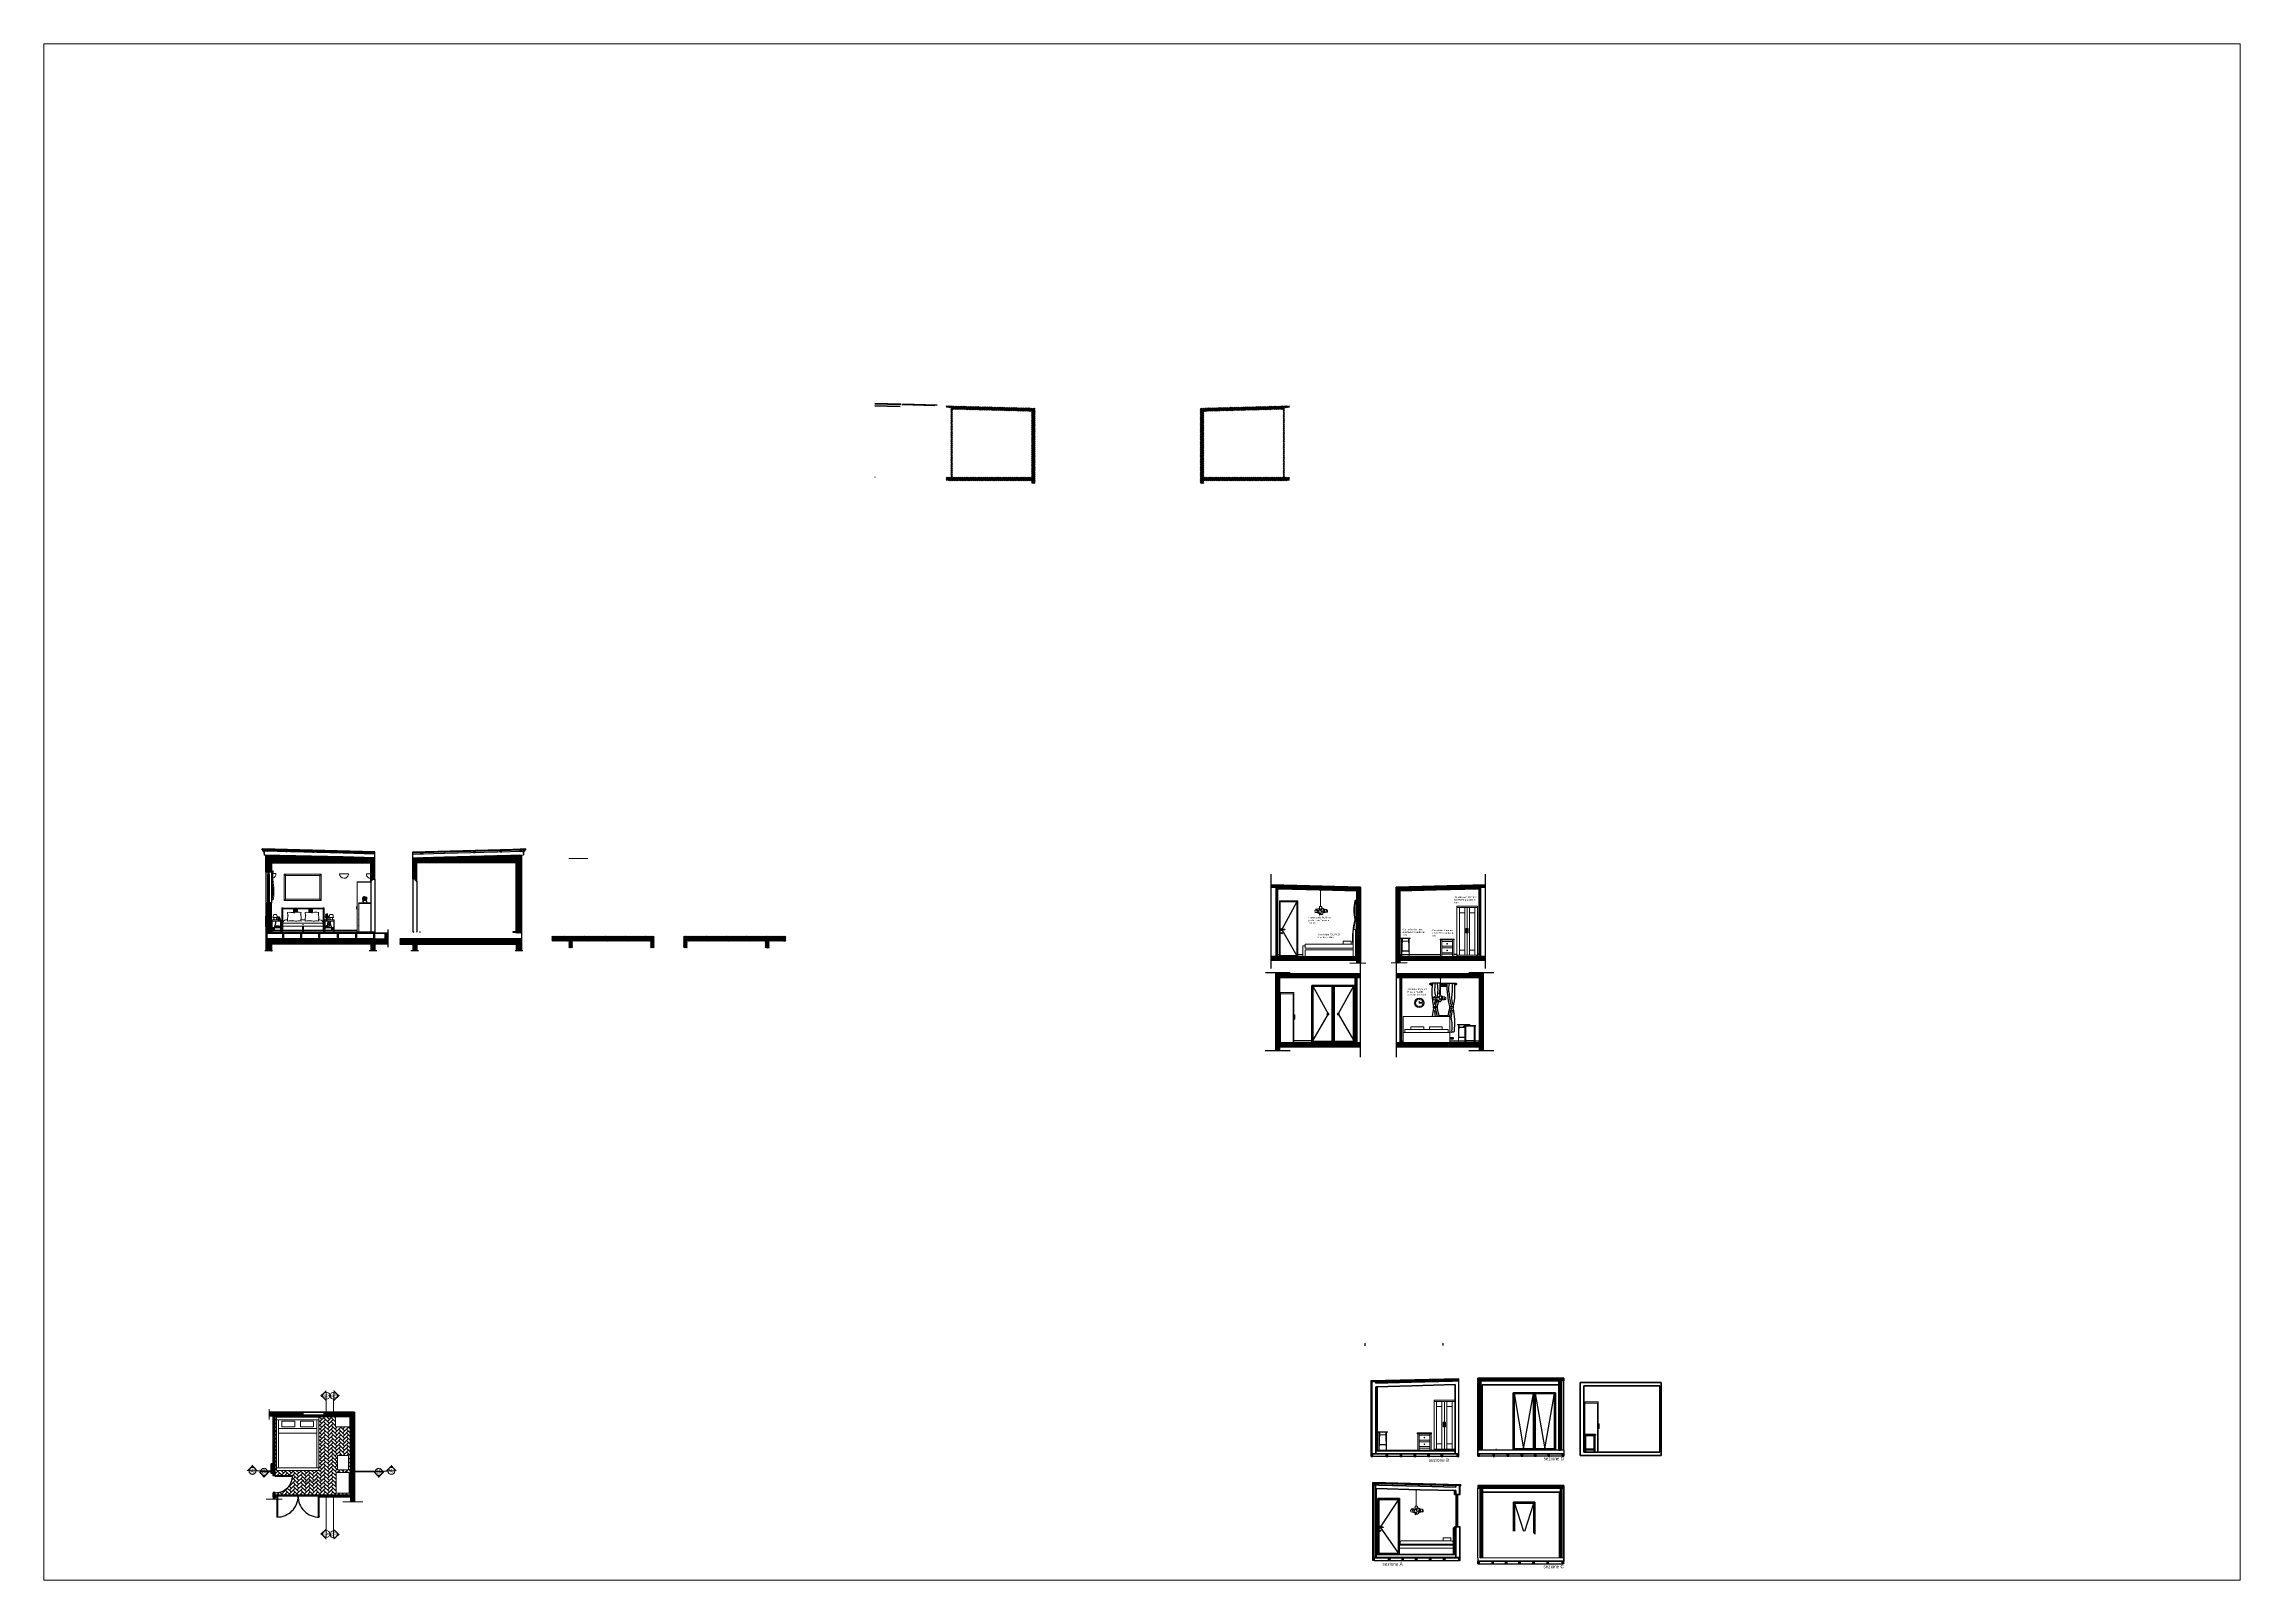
# Paper-space layout 'Layout1' of a CAD drawing. Header units: millimetres. Extents: x 29 to 260, y 20 to 182.
# The model-space entities are those that its viewports show. They can reach past a viewport. Long polylines and large blocks are cut down to what shows.
import ezdxf
from ezdxf.enums import TextEntityAlignment as Align

# ---------------------------------------------------------------- set-up
doc = ezdxf.new("R2010")
doc.units = ezdxf.units.MM
for name, pattern in [('ACAD_ISO04W100', [30, 24, -3, 0, -3]), ('CENTERX2', [4, 2.5, -0.5, 0.5, -0.5]), ('TRATTOPUNTO', [25.4, 12.7, -6.35, 0, -6.35])]:
    doc.linetypes.add(name, pattern=pattern)
for name, color, linetype in [('.', 254, 'Continuous'), ('A-FLOOR', 142, 'Continuous'), ('A-FURN-1', 221, 'Continuous'), ('DETAILS', 2, 'Continuous'), ('DETTAGLI', 60, 'Continuous'), ('IN-FURN', 3, 'Continuous'), ('interruzione', 200, 'Continuous'), ('PARQUET', 35, 'Continuous'), ('RETINI', 30, 'Continuous')]:
    doc.layers.add(name, color=color, linetype=linetype)
for name, color, linetype, lineweight in [('A-ANNO-NOTE', 7, 'Continuous', 35), ('A-ANNO-SYMB', 3, 'Continuous', 15), ('A-DETL', 6, 'Continuous', 25), ('A-DOOR-FULL', 4, 'Continuous', 25), ('A-ELEV-MBE1', 7, 'Continuous', 35), ('A-ELEV-MBE2', 4, 'Continuous', 25), ('A-FLOR-LEVL', 255, 'Continuous', 35), ('A-FURN', 8, 'Continuous', 18), ('A-FURN-', 253, 'Continuous', 0), ('A-GLAZ-FULL', 4, 'Continuous', 25), ('A-SECT-MCUT', 254, 'Continuous', 35), ('A-SECT-PATT', 8, 'Continuous', 18), ('A-SECTION-LINE', 1, 'ACAD_ISO04W100', 30), ('A-WALL-FULL', 7, 'Continuous', 35), ('tratteggio', 2, 'TRATTOPUNTO', 13)]:
    doc.layers.add(name, color=color, linetype=linetype, lineweight=lineweight)
doc.layers.add('G-ANNO-NPLT', color=210, linetype='Continuous', plot=False)
doc.styles.add('ARIAL', font='arial.ttf')
pattern_1 = [(45, (-4772.1324, 23351.357), (-2.245064, 2.245064), [])]
pattern_2 = [(45, (-4772.132, 23351.357), (-17.96051, 17.96051), [])]
pattern_3 = [(0, (-4772.132, 23351.357), (0, 13.97), [10.16, -3.81]), (90, (-4772.132, 23351.357), (-13.97, 9e-16), [10.16, -3.81])]
pattern_4 = [(45, (-14246.934, 32371.737), (-17.960512, 17.960512), [])]

# ---------------------------------------------------------------- blocks, each defined once
blk = doc.blocks.new('section plan')
h = blk.add_hatch(color=256)
h.dxf.hatch_style = 1
h.paths.add_polyline_path([(57, 0), (46, 0, -1), (11, 0), (0, 0), (28, -31)])
blk.add_line((46, 0), (11, 0))
blk.add_circle((28, 0), 17.8)
at = {"style": 'ARIAL'}
for tag, height, p in [('A', 13, (28, 9)), ('A-301', 7, (29, -6))]:
    blk.add_attdef(tag, text='', height=height, dxfattribs=at).set_placement(p, align=Align.MIDDLE_CENTER)

msp = doc.modelspace()

# ---------------------------------------------------------------- hatches: boundary and pattern name
at = {"layer": '.', "ltscale": 0.6, "transparency": 33554687}
h = msp.add_hatch(dxfattribs=at)
h.set_pattern_fill('ANSI31', color=256, scale=8)
h.set_pattern_definition(pattern_4)
h.paths.add_polyline_path([(-13686, 30044), (-13736, 30044), (-13736, 29984), (-13711, 29984), (-13711, 30014), (-13686, 30014)])
h.paths.add_polyline_path([(-13686, 30014), (-13711, 30014), (-13711, 29984), (-13736, 29984), (-13736, 29954), (-13686, 29954)])
h.paths.add_polyline_path([(-13686, 28984), (-13736, 28984), (-13736, 28954), (-13711, 28954), (-13711, 28924), (-13686, 28924)])
h.paths.add_polyline_path([(-13686, 28924), (-13711, 28924), (-13711, 28954), (-13736, 28954), (-13736, 28894), (-13686, 28894)])
at = {"layer": '.', "ltscale": 0.45, "transparency": 33554687}
h = msp.add_hatch(dxfattribs=at)
h.set_pattern_fill('ANSI31', color=256, scale=8)
h.set_pattern_definition([(45, (-15981.28, 32371.737), (-17.96051, 17.96051), [])])
h.paths.add_polyline_path([(-9860, 29733), (-9840, 29733), (-9840, 29703), (-9860, 29703)])
h = msp.add_hatch(dxfattribs=at)
h.set_pattern_fill('ANSI31', color=256, scale=8)
h.set_pattern_definition(pattern_4)
h.paths.add_polyline_path([(-8129, 29733), (-8149, 29733), (-8149, 29703), (-8129, 29703)])
at = {"layer": '.', "transparency": 33554687}
h = msp.add_hatch(dxfattribs=at)
h.set_pattern_fill('ANSI31', color=256, scale=8)
h.set_pattern_definition(pattern_4)
h.paths.add_polyline_path([(-9215, 27531), (-9706, 27531), (-13812, 27531), (-13812, 27080), (-13606, 27080), (-13606, 27331), (-9859, 27331), (-9859, 27080), (-9706, 27080), (-9706, 27331), (-9215, 27331)])
h.paths.add_polyline_path([(-4174, 27531), (-8279, 27531), (-8770, 27531), (-8770, 27331), (-8279, 27331), (-8279, 27080), (-8127, 27080), (-8127, 27331), (-4379, 27331), (-4379, 27080), (-4174, 27080)])
h.paths.add_polyline_path([(827, 27640), (-1850, 27640), (-1850, 27640), (-1900, 27640), (-2345, 27640), (-2345, 27640), (-2395, 27640), (-2875, 27640), (-2875, 27640), (-2925, 27640), (-3030, 27640), (-3030, 27440), (-2395, 27440), (-2395, 27190), (-2255, 27190), (-2255, 27440), (685, 27440), (685, 27190), (827, 27190)])
h.paths.add_polyline_path([(5788, 27640), (5683, 27640), (5683, 27640), (5633, 27640), (5153, 27640), (5153, 27640), (5103, 27640), (4657, 27640), (4657, 27640), (4607, 27640), (1933, 27640), (1933, 27190), (2073, 27190), (2073, 27440), (5013, 27440), (5013, 27190), (5153, 27190), (5153, 27440), (5788, 27440)])
at = {"ltscale": 40}
h = msp.add_hatch(dxfattribs=at)
h.set_pattern_fill('ANSI31', color=256, scale=8)
h.paths.add_polyline_path([(-12418, 9695), (-13691, 9691), (-13691, 9548), (-13535, 9548), (-13535, 7738), (-13476, 7738), (-13476, 9548), (-12417, 9548)])
h.paths.add_polyline_path([(-13403, 6522), (-13402, 6522), (-13403, 6563), (-13476, 6563), (-13476, 6631), (-13511, 6631), (-13535, 6631), (-13535, 6563), (-13534, 6415), (-13476, 6415), (-13476, 6504), (-13403, 6504)])
at = {"lineweight": 5, "ltscale": 40, "true_color": 0xc7c8ca}
h = msp.add_hatch(dxfattribs=at)
h.set_pattern_fill('AR-HBONE', color=9)
h.paths.add_polyline_path([(-10616, 9548), (-11616, 9548), (-12417, 9548), (-13476, 9548), (-13476, 7638), (-13476, 7388), (-13476, 7331), (-13466, 7331), (-13466, 7306), (-12816, 7306, -0.435368), (-13466, 6656), (-13466, 6631), (-13476, 6631), (-13476, 6563), (-13403, 6563), (-11802, 6563), (-10616, 6563)])
h.paths.add_polyline_path([(-11815, 7497), (-13418, 7497), (-13418, 9502), (-11815, 9502)], flags=16)
h.paths.add_polyline_path([(-11117, 8062), (-10697, 8062), (-10697, 7522), (-11117, 7522)], flags=16)
h.paths.add_polyline_path([(-11895, 7598), (-13338, 7598), (-13338, 9401), (-11895, 9401)], flags=0)
h.paths.add_polyline_path([(-11192, 9134), (-11192, 9514), (-10652, 9514), (-10652, 9134)], flags=16)
h.paths.add_polyline_path([(-12025, 9134), (-12510, 9134), (-12510, 9348), (-12025, 9348)], flags=0)
h.paths.add_polyline_path([(-11171, 7412), (-10671, 7412), (-10671, 6633), (-11171, 6633), (-11171, 6975), (-11207, 6975), (-11207, 6985), (-11171, 6985), (-11171, 7058), (-11207, 7058), (-11207, 7068), (-11171, 7068)], flags=16)
h.paths.add_polyline_path([(-12724, 9133), (-13209, 9133), (-13209, 9347), (-12724, 9347)], flags=0)
h.paths.add_polyline_path([(-12431, 7000), (-11646, 7000), (-11646, 7185), (-12431, 7185)], flags=24)
h = msp.add_hatch()
h.set_pattern_fill('ANSI31', color=256, scale=8)
h.paths.add_polyline_path([(-10476, 9695), (-11616, 9695), (-11616, 9695), (-11616, 9584), (-11616, 9584), (-11616, 9558), (-11616, 9548), (-10616, 9548), (-10616, 6563), (-11802, 6563), (-11802, 6504), (-10616, 6504), (-10616, 6314), (-10476, 6314)])
at = {"layer": 'A-DOOR-FULL'}
for points in [[(-13376, 6537), (-13403, 6537), (-13403, 6520), (-13400, 6520), (-13400, 6534), (-13379, 6534), (-13379, 6520), (-13376, 6520)], [(-13379, 6520), (-13376, 6520), (-13376, 6537), (-13403, 6537), (-13403, 6520), (-13400, 6520), (-13400, 6534), (-13379, 6534)], [(-11825, 6520), (-11828, 6520), (-11828, 6537), (-11802, 6537), (-11802, 6520), (-11804, 6520), (-11804, 6534), (-11825, 6534)], [(-11828, 6536), (-11802, 6536), (-11802, 6520), (-11804, 6520), (-11804, 6534), (-11825, 6534), (-11825, 6520), (-11828, 6520)], [(-13376, 5736), (-13403, 5736), (-13403, 5753), (-13400, 5753), (-13400, 5739), (-13379, 5739), (-13379, 5753), (-13376, 5753)], [(-13379, 5753), (-13376, 5753), (-13376, 5736), (-13403, 5736), (-13403, 5753), (-13400, 5753), (-13400, 5738), (-13379, 5738)], [(-11828, 5736), (-11802, 5736), (-11802, 5753), (-11804, 5753), (-11804, 5739), (-11825, 5739), (-11825, 5753), (-11828, 5753)], [(-11825, 5753), (-11828, 5753), (-11828, 5736), (-11802, 5736), (-11802, 5753), (-11804, 5753), (-11804, 5739), (-11825, 5739)]]:
    msp.add_hatch(color=256, dxfattribs=at).paths.add_polyline_path(points)
at = {"layer": 'A-ELEV-MBE1'}
h = msp.add_hatch(dxfattribs=at)
h.set_pattern_fill('ANSI31', color=256, scale=100, style=0)
h.set_pattern_definition([(45, (8474.479, -7111.299), (-8.838835, 8.838835), [])])
h.paths.add_polyline_path([(31872, 10946), (35114, 10946), (35114, 10931), (31872, 10931)])
h = msp.add_hatch(dxfattribs=at)
h.set_pattern_fill('ANSI31', color=256, scale=100, style=0)
h.set_pattern_definition([(45, (11477.317, -7111.299), (-8.838835, 8.838835), [])])
h.paths.add_polyline_path([(31872, 10946), (31872, 10931), (32030, 10931), (32030, 10946)])
h = msp.add_hatch(dxfattribs=at)
h.set_pattern_fill('ANSI31', color=256, scale=100, style=0)
h.set_pattern_definition([(45, (5109.219, -11159.904), (-8.8388348, 8.8388348), [])])
h.paths.add_polyline_path([(35121, 6897), (31879, 6897), (31879, 6882), (35121, 6882)])
h = msp.add_hatch(dxfattribs=at)
h.set_pattern_fill('ANSI31', color=256, scale=100, style=0)
h.set_pattern_definition([(45, (8112.057, -11159.904), (-8.838835, 8.838835), [])])
h.paths.add_polyline_path([(35121, 6897), (35121, 6882), (34963, 6882), (34963, 6897)])
at = {"layer": 'A-GLAZ-FULL'}
for points in [[(-12417, 9584), (-12417, 9558), (-12400, 9558), (-12400, 9560), (-12415, 9560), (-12415, 9581), (-12400, 9581), (-12400, 9584)], [(-12400, 9581), (-12400, 9584), (-12417, 9584), (-12417, 9558), (-12400, 9558), (-12400, 9560), (-12415, 9560), (-12415, 9581)], [(-11617, 9584), (-11617, 9558), (-11633, 9558), (-11633, 9560), (-11619, 9560), (-11619, 9581), (-11633, 9581), (-11633, 9584)], [(-11633, 9581), (-11633, 9584), (-11616, 9584), (-11616, 9558), (-11633, 9558), (-11633, 9560), (-11619, 9560), (-11619, 9581)]]:
    msp.add_hatch(color=256, dxfattribs=at).paths.add_polyline_path(points)
at = {"layer": 'A-SECT-PATT', "ltscale": 40}
h = msp.add_hatch(dxfattribs=at)
h.set_pattern_fill('ANSI31', color=256, scale=10)
h.paths.add_polyline_path([(15191, 47189), (15191, 47539), (15052, 47543), (11829, 47627), (11829, 47559), (12008, 47554), (12008, 44938), (11829, 44938), (11829, 44805), (15051, 44803), (15051, 44698), (15191, 44698)])
h.paths.add_polyline_path([(15051, 44936), (12064, 44938), (12064, 47494), (13684, 47452), (15051, 47416), (15051, 47189)], flags=16)
h.paths.add_polyline_path([(14914, 45261), (13106, 45261), (13106, 45412), (14459, 45412), (14459, 45630), (14914, 45630)], flags=0)
h.paths.add_polyline_path([(12797, 47038), (12797, 44973), (12168, 44973), (12168, 47038)], flags=0)
h.paths.add_polyline_path([(12195, 45957, -1), (12257, 45957, -1)], flags=0)
h.paths.add_polyline_path([(24589, 47554), (24769, 47559), (24769, 47627), (21546, 47543), (21406, 47539), (21406, 47189), (21406, 44698), (21546, 44698), (21546, 44799), (21546, 44803), (24769, 44805), (24769, 44938), (24589, 44938)])
h.paths.add_polyline_path([(21546, 47189), (21546, 47416), (22912, 47451), (24534, 47494), (24534, 44938), (21546, 44936)], flags=16)
h.paths.add_polyline_path([(21683, 45630), (22139, 45630), (22139, 45412), (23492, 45412), (23492, 45261), (21683, 45261)], flags=0)
h.paths.add_polyline_path([(24430, 47038), (24430, 44973), (23800, 44973), (23800, 47038)], flags=0)
h.paths.add_polyline_path([(24402, 45957, -1), (24341, 45957, -1)], flags=0)
at = {"layer": 'A-SECT-PATT', "transparency": 33554687}
h = msp.add_hatch(dxfattribs=at)
h.set_pattern_fill('ANSI31', color=256)
h.set_pattern_definition(pattern_1)
h.paths.add_polyline_path([(-13884, 30896), (-13884, 30886), (-13169, 30868), (-13166, 30878)])
h = msp.add_hatch(dxfattribs=at)
h.set_pattern_fill('ANSI31', color=256, scale=8)
h.set_pattern_definition(pattern_2)
h.paths.add_polyline_path([(-13610, 28894), (-13812, 28894), (-13812, 27751), (-13610, 27751), (-13610, 27781)])
h.paths.add_polyline_path([(-13812, 30044), (-13610, 30044), (-13610, 30395), (-10210, 30395), (-9860, 30395), (-9860, 29781), (-9815, 29781), (-9710, 29781), (-9710, 30588), (-10902, 30619), (-13812, 30694)])
h = msp.add_hatch(dxfattribs=at)
h.set_pattern_fill('ANSI31', color=256)
h.set_pattern_definition(pattern_1)
h.paths.add_polyline_path([(-13166, 30878), (-13169, 30868), (-11621, 30828), (-11624, 30838)])
h.paths.add_polyline_path([(-11624, 30838), (-11621, 30828), (-10928, 30810), (-10928, 30820)])
h.paths.add_polyline_path([(-10652, 30812), (-10926, 30820), (-10926, 30810), (-10649, 30802)])
h.paths.add_polyline_path([(-10652, 30812), (-10649, 30802), (-9710, 30778), (-9710, 30788)])
h = msp.add_hatch(dxfattribs=at)
h.set_pattern_fill('ANSI31', color=256)
h.set_pattern_definition(pattern_1)
h.paths.add_polyline_path([(-7226, 30805), (-7224, 30815), (-8279, 30788), (-8279, 30778)])
h.paths.add_polyline_path([(-7063, 30820), (-7224, 30815), (-7226, 30805), (-7063, 30810)])
h.paths.add_polyline_path([(-5427, 30852), (-5428, 30862), (-7061, 30820), (-7061, 30810)])
h = msp.add_hatch(dxfattribs=at)
h.set_pattern_fill('ANSI31', color=256, scale=8)
h.set_pattern_definition(pattern_2)
h.paths.add_polyline_path([(-4174, 30688), (-4224, 30688), (-4224, 30695), (-7087, 30619), (-8279, 30588), (-8279, 29781), (-8174, 29781), (-8129, 29781), (-8129, 30395), (-7779, 30395), (-4379, 30395), (-4379, 28146), (-4379, 27751), (-4174, 27751), (-4174, 27751), (-4174, 27781), (-4174, 27781), (-4174, 27781), (-4174, 30392)])
h = msp.add_hatch(dxfattribs=at)
h.set_pattern_fill('ANSI31', color=256)
h.set_pattern_definition(pattern_1)
h.paths.add_polyline_path([(-4105, 30886), (-4105, 30896), (-5428, 30862), (-5427, 30852)])
h.paths.add_polyline_path([(-1672, 30564), (-2395, 30564), (-2395, 30560), (-1672, 30560)])
h = msp.add_hatch(dxfattribs=at)
h.set_pattern_fill('ANSI31', color=256, scale=8)
h.set_pattern_definition([(45, (-15981.278, 32371.737), (-17.96051, 17.96051), [])])
h.paths.add_polyline_path([(-9859, 29733), (-9860, 29781), (-9814, 29781), (-9815, 29733)])
h = msp.add_hatch(dxfattribs=at)
h.set_pattern_fill('ANSI31', color=256, scale=8)
h.set_pattern_definition([(45, (-14251.066, 32371.737), (-17.96051, 17.96051), [])])
h.paths.add_polyline_path([(-8129, 29733), (-8129, 29781), (-8175, 29781), (-8174, 29733)])
at = {"layer": 'A-SECT-PATT', "ltscale": 40}
h = msp.add_hatch(dxfattribs=at)
h.set_pattern_fill('ANSI31', color=256, scale=8)
h.paths.add_polyline_path([(32161, 26862), (31982, 26862), (31982, 29479), (32161, 29483), (32161, 29551), (28938, 29467), (28798, 29463), (28798, 29113), (28798, 26622), (28938, 26622), (28938, 26723), (28938, 26727), (32161, 26730)])
h.paths.add_polyline_path([(28938, 26860), (28938, 29113), (28938, 29340), (30304, 29376), (31926, 29419), (31926, 26862)], flags=16)
h.paths.add_polyline_path([(31860, 26862), (31835, 26862), (31080, 26862), (31080, 26952), (30969, 26952), (30969, 26862), (30919, 26862), (30919, 26952), (30519, 26952), (30519, 26862), (30469, 26862), (30469, 26949), (29292, 26949), (29292, 27545), (29262, 27545), (29279, 26949), (29015, 26949), (29032, 27545), (28972, 27545), (28972, 27560), (29322, 27560), (29322, 27545), (29292, 27545), (29292, 26949), (30469, 26949), (30469, 27490), (30449, 27490), (30449, 27522), (30989, 27522), (30989, 27490), (30969, 27490), (30969, 26952), (31080, 26952), (31080, 28762), (31860, 28762), (31860, 28712)], flags=0)
h.paths.add_polyline_path([(31180, 26912), (31180, 27112), (31180, 28712), (31760, 28712), (31760, 26912)], flags=0)
h.paths.add_polyline_path([(30919, 27004), (30519, 27004), (30519, 27438), (30919, 27438)], flags=0)
h.paths.add_polyline_path([(31516, 27755), (31493, 27755), (31493, 27929), (31516, 27929)], flags=0)
h.paths.add_polyline_path([(31447, 27755), (31424, 27755), (31424, 27929), (31447, 27929)], flags=0)
h.paths.add_polyline_path([(30709, 27096, -1), (30729, 27096, -1)], flags=0)
h.paths.add_polyline_path([(30709, 27346, -1), (30729, 27346, -1)], flags=0)
h.paths.add_polyline_path([(27451, 29113), (27451, 29463), (27312, 29467), (24089, 29551), (24089, 29483), (24268, 29479), (24268, 26862), (24089, 26862), (24089, 26730), (27311, 26727), (27311, 26622), (27451, 26622)])
h.paths.add_polyline_path([(24324, 26862), (24324, 29419), (25944, 29376), (25946, 29376), (25985, 29376), (25983, 29375), (27311, 29340), (27311, 29113), (27311, 26860)], flags=16)
h.paths.add_polyline_path([(27281, 28958, 1), (27251, 28958, 1)], flags=0)
h.paths.add_polyline_path([(27174, 27185), (25366, 27185), (25366, 27270), (25274, 27270), (25274, 26949), (25092, 26949), (25092, 28963), (25057, 28963), (25057, 26897), (24428, 26897), (24428, 28963), (25092, 28963), (25092, 26949), (25274, 26949), (25274, 27270), (25366, 27270), (25366, 27336), (26802, 27336), (26802, 27445), (27095, 27445), (27095, 27336), (27158, 27336, -0.085895), (27242, 28244), (27239, 28244), (27242, 28265, -0.113148), (27243, 28962, -0.310048), (27253, 28974), (27255, 28974, -0.36204), (27280, 28972, -0.222556), (27286, 28963), (27306, 28963), (27306, 28915), (27306, 28915), (27306, 28920), (27306, 28925), (27306, 28958), (27286, 28958, -0.063254), (27286, 28953, -1.131098), (27251, 28958, -0.414214), (27266, 28973), (27253, 28974, 0.256999), (27243, 28965, 0.113855), (27242, 28264), (27286, 28264), (27286, 27146), (27264, 27142), (27264, 27890), (27174, 27890)], flags=0)
h.paths.add_polyline_path([(24469, 27899, -0.32856), (24498, 27903), (24501, 27909, 0.30023), (24467, 27906), (24467, 27900)], flags=0)
h.paths.add_polyline_path([(24471, 27861), (24503, 27863, -0.360771)], flags=0)
h.paths.add_polyline_path([(26011, 28456), (25952, 28456), (25908, 28422), (25897, 28499), (25838, 28507), (25838, 28523), (25795, 28524), (25795, 28530), (25743, 28532), (25731, 28606), (25800, 28610), (25760, 28651), (25903, 28683), (25903, 28754), (25946, 28754), (25946, 29358), (25948, 29358), (25948, 28754), (25991, 28754), (25991, 28703), (26086, 28667), (26074, 28639), (26181, 28639), (26178, 28618), (26211, 28618), (26211, 28541), (26164, 28541), (26163, 28536), (26123, 28533), (26124, 28529), (26053, 28529), (26049, 28526), (26049, 28499), (26030, 28499), (26030, 28468), (26011, 28472)], flags=0)
h.paths.add_polyline_path([(25968, 28515), (25896, 28506), (25878, 28616), (25960, 28617)], flags=0)
h.paths.add_polyline_path([(24462, 27752, -1), (24512, 27752, -1)], flags=0)
h.paths.add_polyline_path([(24490, 27744), (24490, 27759, 1.045396), (24482, 27759), (24482, 27744, 1)], flags=0)
at = {"layer": 'A-SECT-PATT', "transparency": 33554687}
h = msp.add_hatch(dxfattribs=at)
h.set_pattern_fill('ANGLE', color=256, scale=2)
h.set_pattern_definition(pattern_3)
h.paths.add_polyline_path([(-12752, 27751), (-13812, 27751), (-13812, 27741), (-13762, 27741), (-12755, 27741)])
h = msp.add_hatch(dxfattribs=at)
h.set_pattern_fill('ANGLE', color=256, scale=2)
h.set_pattern_definition(pattern_3)
h.paths.add_polyline_path([(-10883, 27751), (-12752, 27751), (-12755, 27741), (-10885, 27741)])
h.paths.add_polyline_path([(-9215, 27751), (-10883, 27751), (-10885, 27741), (-9215, 27741)])
at = {"layer": 'A-SECT-PATT'}
h = msp.add_hatch(dxfattribs=at)
h.set_pattern_fill('ANSI31', color=256, scale=10)
h.set_pattern_definition([(45, (-438.55, 16967.158), (-22.45064, 22.45064), [])])
h.paths.add_polyline_path([(24397, 26220), (24397, 26270), (24257, 26270), (24257, 23467), (24257, 23327), (24397, 23327), (24397, 23467), (27312, 23468), (27452, 23468), (27452, 23607), (27312, 23607), (27311, 26070), (27451, 26070), (27451, 26220)])
h.paths.add_polyline_path([(27256, 26070), (27256, 23607), (24397, 23607), (24397, 26070)], flags=16)
h = msp.add_hatch(dxfattribs=at)
h.set_pattern_fill('ANSI31', color=256, scale=8)
h.paths.add_polyline_path([(31933, 23467), (31933, 23327), (32073, 23327), (32073, 26270), (31933, 26270), (31933, 26220), (28798, 26220), (28798, 26070), (28941, 26070), (28941, 23608), (28799, 23608), (28799, 23467)])
h.paths.add_polyline_path([(29002, 23607), (28996, 26070), (31933, 26070), (31933, 23608)], flags=16)
h.paths.add_polyline_path([(29829, 23980), (29827, 23982), (29828, 23982), (29828, 23985), (29827, 23985), (29828, 23985), (29835, 23985), (29835, 23982), (29834, 23982), (29833, 23980)], flags=0)
edge = h.paths.add_edge_path(flags=0)
edge.add_line((29669, 23616), (29019, 23616))
edge.add_line((29019, 23616), (29019, 24346))
edge.add_line((29019, 24346), (29669, 24346))
edge.add_line((29669, 24346), (29669, 24000))
edge.add_line((29669, 24000), (29838, 23992))
edge.add_arc((29846, 24098), 107, 266.21691, 281.24303)
edge.add_arc((29850, 24078), 85.6, 281.24303, 300.33577)
edge.add_arc((29832, 24107), 120, 300.33577, 345.2222)
edge.add_arc((28939, 24106), 1009, 358.32052, 361.43492)
edge.add_arc((28939, 24106), 1009, 1.43492, 3.40644)
edge.add_line((29947, 24166), (29942, 24253))
edge.add_line((29942, 24253), (29938, 24319))
edge.add_line((29938, 24319), (29937, 24346))
edge.add_line((29937, 24346), (29938, 24376))
edge.add_line((29938, 24376), (29941, 24393))
edge.add_line((29941, 24393), (29952, 24393))
edge.add_line((29952, 24393), (29947, 24384))
edge.add_line((29947, 24384), (29945, 24370))
edge.add_line((29945, 24370), (29944, 24340))
edge.add_line((29944, 24340), (29945, 24313))
edge.add_line((29945, 24313), (29949, 24247))
edge.add_line((29949, 24247), (29954, 24160))
edge.add_arc((28946, 24100), 1009, 1.43492, 3.40644, ccw=False)
edge.add_arc((28946, 24100), 1009, -1.67948, 1.43492, ccw=False)
edge.add_arc((29840, 24101), 120, 300.33577, 345.2222, ccw=False)
edge.add_arc((29857, 24071), 85.6, 281.24303, 300.33577, ccw=False)
edge.add_arc((29853, 24092), 107, 266.21691, 281.24303, ccw=False)
edge.add_line((29846, 23986), (29765, 23989))
edge.add_line((29765, 23989), (29706, 23992))
edge.add_line((29706, 23992), (29669, 23994))
edge.add_line((29669, 23994), (29669, 23616))
h.paths.add_polyline_path([(29828, 23982), (29828, 23985), (29827, 23985), (29828, 23985), (29835, 23985), (29835, 23982)], flags=0)
edge = h.paths.add_edge_path(flags=0)
edge.add_ellipse((29844, 23630), major_axis=(0, 14.7), ratio=0.488012, start_angle=154.05116, end_angle=180, ccw=False)
edge.add_line((29841, 23617), (29739, 23616))
edge.add_line((29739, 23616), (29738, 23616))
edge.add_line((29738, 23616), (29724, 23616))
edge.add_line((29724, 23616), (29724, 23616))
edge.add_line((29724, 23616), (29002, 23616))
edge.add_line((29002, 23616), (29002, 23686))
edge.add_arc((29000, 23675), 11.2, 6.06727, 84.00667, ccw=False)
edge.add_line((29012, 23676), (29012, 23616))
edge.add_line((29012, 23616), (29724, 23616))
edge.add_line((29724, 23616), (29723, 23623))
edge.add_line((29723, 23623), (29723, 23638))
edge.add_line((29723, 23638), (29724, 23645))
edge.add_line((29724, 23645), (29726, 23645))
edge.add_line((29726, 23645), (29726, 23651))
edge.add_line((29726, 23651), (29707, 23651))
edge.add_line((29707, 23651), (29707, 23652))
edge.add_line((29707, 23652), (29669, 23652))
edge.add_line((29669, 23652), (29669, 23654))
edge.add_line((29669, 23654), (29707, 23654))
edge.add_line((29707, 23654), (29707, 23671))
edge.add_line((29707, 23671), (29719, 23671))
edge.add_line((29719, 23671), (29719, 23831))
edge.add_line((29719, 23831), (29723, 23831))
edge.add_line((29723, 23831), (29723, 23968))
edge.add_line((29723, 23968), (29747, 23968))
edge.add_line((29747, 23968), (29747, 23831))
edge.add_line((29747, 23831), (29750, 23831))
edge.add_line((29750, 23831), (29750, 23686))
edge.add_line((29750, 23686), (31070, 23686))
edge.add_line((31070, 23686), (31068, 23714))
edge.add_line((31068, 23714), (31062, 23714))
edge.add_line((31062, 23714), (31062, 24055))
edge.add_arc((31072, 24055), 10, 101.67014, 180, ccw=False)
edge.add_line((31070, 24065), (31223, 24145))
edge.add_arc((31634, 23595), 686, 74.48522, 126.78512, ccw=False)
edge.add_arc((31804, 24208), 50, -11.76718, 74.48522, ccw=False)
edge.add_line((31853, 24198), (31853, 23734))
edge.add_arc((31833, 23734), 20, -90, 0, ccw=False)
edge.add_line((31833, 23714), (31815, 23714))
edge.add_line((31815, 23714), (31811, 23686))
edge.add_line((31811, 23686), (31932, 23686))
edge.add_arc((31933, 23677), 9.57, 92.5055, 180.08564)
edge.add_line((31923, 23677), (31923, 23617))
edge.add_line((31923, 23617), (31802, 23617))
edge.add_line((31802, 23617), (31802, 23617))
edge.add_line((31802, 23617), (31779, 23617))
edge.add_line((31779, 23617), (29859, 23617))
edge.add_ellipse((29856, 23630), major_axis=(0, 14.7), ratio=0.488012, start_angle=180, end_angle=205.97198)
edge.add_line((29857, 23615), (29850, 23615))
edge.add_line((29850, 23615), (29843, 23615))
edge = h.paths.add_edge_path(flags=0)
edge.add_ellipse((29847, 23630), major_axis=(0, 14.7), ratio=0.488012, start_angle=90, end_angle=180)
edge.add_ellipse((29850, 23630), major_axis=(0, 14.7), ratio=0.488012, start_angle=90, end_angle=180)
h.paths.add_polyline_path([(29843, 23644), (29843, 23652), (29762, 23652), (29762, 23671), (29857, 23671), (29857, 23651), (29857, 23644)], flags=0)
h.paths.add_polyline_path([(29741, 23618), (29738, 23616), (29724, 23616), (29723, 23623), (29723, 23638), (29724, 23645), (29740, 23645), (29740, 23643), (29741, 23642), (29742, 23638), (29742, 23623)], flags=0)
h.paths.add_polyline_path([(29156, 24348), (29156, 24353), (29052, 24353), (29052, 24348)], flags=0)
h.paths.add_polyline_path([(29231, 24581), (29231, 24580), (29231, 24581)], flags=0)
edge = h.paths.add_edge_path(flags=0)
edge.add_line((31134, 23850), (31134, 23926))
edge.add_line((31134, 23926), (31134, 23999))
edge.add_arc((31064, 23996), 69.5, 2.21689, 12.44239)
edge.add_line((31132, 24011), (31281, 24097))
edge.add_arc((31664, 23574), 649, 82.12339, 126.16056, ccw=False)
edge.add_arc((31749, 24175), 41.6, -11.38392, 85.04212, ccw=False)
edge.add_arc((63649, 9716), 34983, 155.60277, 155.87018)
edge.add_line((31723, 24018), (31722, 23977))
edge.add_arc((31740, 23881), 97, 100.61053, 112.11687)
edge.add_line((31703, 23971), (31424, 23926))
edge.add_line((31424, 23926), (31424, 23840))
edge.add_line((31424, 23840), (31144, 23840))
edge.add_arc((31144, 23850), 10, 180, 270, ccw=False)
at = {"layer": 'G-ANNO-NPLT'}
h = msp.add_hatch(dxfattribs=at)
h.set_pattern_fill('AR-CONC', color=256, scale=10, style=0)
h.set_pattern_definition([(50, (-69679.946, -40397.86), (71.72602, -6.275213), [7.5, -82.5]), (355, (-69679.946, -40397.86), (-13.87513, 75.21921), [6, -66]), (100.45144, (-69673.97, -40398.38), (57.850885, 68.944), [6.37402, -70.11421]), (46.1842, (-69679.946, -40377.86), (106.72413, -16.55193), [11.25, -123.75]), (96.63564, (-69671.05, -40379.24), (93.4662, 97.41186), [9.56103, -105.17138]), (351.18416, (-69679.95, -40377.86), (93.4662, 97.41186), [9, -99]), (21, (-69669.946, -40382.86), (59.690705, -40.26189), [7.5, -82.5]), (326, (-69669.946, -40382.86), (24.33153, 72.515005), [6, -66]), (71.45144, (-69664.97, -40386.215), (84.02224, 32.253115), [6.37402, -70.11421]), (37.5, (-69679.946, -40397.86), (1.2159855, 33.289385), [0, -65.2, 0, -67, 0, -66.25]), (7.5, (-69679.946, -40397.86), (26.306954, 39.441171), [0, -38.2, 0, -63.7, 0, -25.25]), (327.5, (-69702.246, -40397.86), (53.382244, -2.255487), [0, -25, 0, -78, 0, -103.5]), (317.5, (-69712.246, -40397.86), (58.318617, 10.010498), [0, -32.5, 0, -51.8, 0, -73.5])])
h.paths.add_polyline_path([(-13476, 7738), (-13616, 7738), (-13616, 7388), (-13476, 7388), (-13476, 7492)])
at = {"layer": 'RETINI', "transparency": 33554508}
h = msp.add_hatch(color=256, dxfattribs=at)
h.dxf.hatch_style = 1
h.paths.add_polyline_path([(-9860, 27781), (-13610, 27781), (-13610, 27751), (-9860, 27751)])

# ---------------------------------------------------------------- linework, layer by layer
for p, q in [((-9710, 30793), (-13949, 30903)), ((-9710, 30811), (-13948, 30921)), ((-10902, 30619), (-13881, 30693)), ((-10903, 30757), (-13878, 30833)), ((-10926, 30808), (-10926, 30808)), ((-9710, 30726), (-10903, 30757)), ((-9710, 29781), (-9710, 30811)), ((-8279, 30811), (-4041, 30921)), ((-8279, 30793), (-4040, 30903)), ((-8279, 29781), (-8279, 30811)), ((-8279, 30726), (-7086, 30757)), ((-7087, 30619), (-4106, 30698)), ((-7086, 30757), (-4105, 30833)), ((-7063, 30808), (-7063, 30808)), ((-4174, 30696), (-4174, 27531)), ((-4041, 30921), (-4040, 30903)), ((-13610, 30044), (-13812, 30044)), ((-13610, 30395), (-9860, 30395)), ((-13610, 30395), (-13610, 30044)), ((-9710, 30588), (-10902, 30619)), ((-10210, 30395), (-9860, 30395)), ((-9860, 29703), (-9860, 30395)), ((-8279, 30588), (-7087, 30619)), ((-4379, 30395), (-8129, 30395)), ((-8129, 29703), (-8129, 30395)), ((-4379, 27751), (-4379, 30395)), ((-4174, 30392), (-4174, 27080)), ((-9815, 29733), (-9840, 29733)), ((-9815, 29781), (-9710, 29781)), ((-9815, 29733), (-9815, 29781)), ((-8174, 29781), (-8279, 29781)), ((-8174, 29733), (-8174, 29781)), ((-8174, 29733), (-8149, 29733)), ((-13812, 28894), (-13812, 27080)), ((-13610, 28894), (-13812, 28894)), ((-9710, 27531), (-13812, 27531)), ((-9859, 27331), (-13606, 27331)), ((-13606, 27331), (-13606, 27080)), ((-9859, 27331), (-9859, 27080)), ((-9706, 27531), (-9215, 27531)), ((-9215, 27331), (-9706, 27331)), ((-9706, 27331), (-9706, 27080)), ((-4174, 27531), (-8770, 27531)), ((-8770, 27331), (-8279, 27331)), ((-8279, 27331), (-8279, 27080)), ((-8127, 27331), (-4379, 27331)), ((-8127, 27331), (-8127, 27080)), ((-4379, 27331), (-4379, 27080)), ((27838, 10867), (27838, 10849)), ((27855, 10500), (27855, 10850)), ((27875, 10500), (27875, 10850)), ((31155, 8116), (31155, 10953)), ((31937, 8255), (31937, 10876)), ((31947, 8255), (31947, 10876)), ((31969, 8255), (31969, 10876)), ((31984, 8255), (31984, 10876)), ((31999, 8255), (31999, 10876)), ((34923, 8252), (34923, 10876)), ((34938, 8252), (34938, 10876)), ((34953, 8252), (34953, 10876)), ((34976, 8252), (34976, 10876)), ((35033, 10926), (35114, 10926)), ((35033, 10876), (35114, 10926)), ((35033, 10926), (35114, 10876)), ((35114, 10876), (35033, 10876)), ((35114, 10977), (35114, 10926)), ((35114, 10926), (35114, 10876)), ((35114, 8252), (35114, 10876)), ((27854, 8114), (27855, 10500)), ((27875, 8124), (27875, 10500)), ((27885, 10500), (27885, 8124)), ((27854, 8016), (27854, 8114)), ((27915, 8114), (27854, 8114)), ((27854, 8114), (27915, 8016)), ((27915, 8114), (27854, 8016)), ((27854, 8016), (27915, 8016)), ((27875, 8124), (27855, 8124)), ((27885, 8124), (27875, 8124)), ((27885, 8124), (31155, 8124)), ((31094, 8018), (27885, 8016)), ((27915, 8016), (27915, 8114)), ((28423, 8014), (28423, 8112)), ((28484, 8112), (28423, 8112)), ((28423, 8112), (28484, 8014)), ((28484, 8112), (28423, 8014)), ((28423, 8014), (28484, 8014)), ((28484, 8014), (28484, 8112)), ((28954, 8016), (28954, 8114)), ((29015, 8114), (28954, 8114)), ((28954, 8114), (29015, 8016)), ((29015, 8114), (28954, 8016)), ((28954, 8016), (29015, 8016)), ((29015, 8016), (29015, 8114)), ((29481, 8016), (29481, 8114)), ((29541, 8114), (29481, 8114)), ((29481, 8114), (29541, 8016)), ((29541, 8114), (29481, 8016)), ((29481, 8016), (29541, 8016)), ((29541, 8016), (29541, 8114)), ((29992, 8017), (29992, 8115)), ((30053, 8115), (29992, 8115)), ((29992, 8115), (30053, 8017)), ((30053, 8115), (29992, 8017)), ((29992, 8017), (30053, 8017)), ((30053, 8017), (30053, 8115)), ((30496, 8017), (30496, 8115)), ((30557, 8115), (30496, 8115)), ((30496, 8115), (30557, 8017)), ((30557, 8115), (30496, 8017)), ((30496, 8017), (30557, 8017)), ((30557, 8017), (30557, 8115)), ((31024, 8124), (31034, 8124)), ((31094, 8018), (31094, 8116)), ((31155, 8116), (31094, 8116)), ((31094, 8116), (31155, 8018)), ((31155, 8116), (31094, 8018)), ((31094, 8018), (31155, 8018)), ((31155, 8018), (31155, 8116)), ((35033, 8252), (31879, 8254)), ((31879, 8026), (31879, 8124)), ((31940, 8124), (31879, 8124)), ((31879, 8124), (31940, 8026)), ((31940, 8124), (31879, 8026)), ((31879, 8026), (31940, 8026)), ((35114, 8028), (31909, 8026)), ((31940, 8026), (31940, 8124)), ((32448, 8024), (32448, 8122)), ((32508, 8122), (32448, 8122)), ((32448, 8122), (32508, 8024)), ((32508, 8122), (32448, 8024)), ((32448, 8024), (32508, 8024)), ((32508, 8024), (32508, 8122)), ((32978, 8026), (32978, 8124)), ((33039, 8124), (32978, 8124)), ((32978, 8124), (33039, 8026)), ((33039, 8124), (32978, 8026)), ((32978, 8026), (33039, 8026)), ((33039, 8026), (33039, 8124)), ((33505, 8026), (33505, 8124)), ((33566, 8124), (33505, 8124)), ((33505, 8124), (33566, 8026)), ((33566, 8124), (33505, 8026)), ((33505, 8026), (33566, 8026)), ((33566, 8026), (33566, 8124)), ((34017, 8027), (34017, 8125)), ((34077, 8125), (34017, 8125)), ((34017, 8125), (34077, 8027)), ((34077, 8125), (34017, 8027)), ((34017, 8027), (34077, 8027)), ((34077, 8027), (34077, 8125)), ((34521, 8027), (34521, 8125)), ((34581, 8125), (34521, 8125)), ((34521, 8125), (34581, 8027)), ((34581, 8125), (34521, 8027)), ((34521, 8027), (34581, 8027)), ((34581, 8027), (34581, 8125)), ((35054, 8027), (35054, 8125)), ((35115, 8125), (35054, 8125)), ((35054, 8125), (35115, 8027)), ((35115, 8125), (35054, 8027)), ((35054, 8027), (35115, 8027)), ((35114, 8252), (35114, 8028)), ((35115, 8027), (35115, 8125)), ((27915, 4199), (27915, 7036)), ((27935, 4207), (27935, 6950)), ((27945, 4207), (27945, 6949)), ((28004, 4207), (28004, 6948)), ((28014, 4207), (28014, 6948)), ((28036, 4207), (28036, 6947)), ((31195, 6582), (31195, 6933)), ((31215, 6582), (31215, 6932)), ((31232, 6950), (31232, 6932)), ((31879, 6928), (31879, 6877)), ((31960, 6877), (31879, 6877)), ((31879, 6877), (31879, 6827)), ((31960, 6827), (31879, 6877)), ((31960, 6877), (31879, 6827)), ((31879, 4204), (31879, 6827)), ((31879, 6827), (31960, 6827)), ((32017, 4204), (32017, 6827)), ((32039, 4204), (32039, 6827)), ((32054, 4204), (32054, 6827)), ((32069, 4204), (32069, 6827)), ((34993, 4206), (34993, 6827)), ((35008, 4206), (35008, 6827)), ((35023, 4206), (35023, 6827)), ((35046, 4206), (35046, 6827)), ((35056, 4206), (35056, 6827)), ((31185, 5372), (31185, 4207)), ((31195, 4207), (31195, 5372)), ((31215, 4197), (31215, 5372)), ((31185, 4207), (27915, 4207)), ((27915, 4101), (27915, 4199)), ((27915, 4199), (27976, 4199)), ((27976, 4199), (27915, 4101)), ((27915, 4199), (27976, 4101)), ((27976, 4101), (27976, 4199)), ((28046, 4207), (28036, 4207)), ((28061, 4409), (28061, 4331)), ((28513, 4100), (28513, 4198)), ((28513, 4198), (28574, 4198)), ((28574, 4198), (28513, 4100)), ((28513, 4198), (28574, 4100)), ((28574, 4100), (28574, 4198)), ((29017, 4100), (29017, 4197)), ((29017, 4197), (29077, 4197)), ((29077, 4197), (29017, 4100)), ((29017, 4197), (29077, 4100)), ((29077, 4100), (29077, 4197)), ((29528, 4099), (29528, 4197)), ((29528, 4197), (29589, 4197)), ((29589, 4197), (29528, 4099)), ((29528, 4197), (29589, 4099)), ((29589, 4099), (29589, 4197)), ((30055, 4099), (30055, 4197)), ((30055, 4197), (30116, 4197)), ((30116, 4197), (30055, 4099)), ((30055, 4197), (30116, 4099)), ((30116, 4099), (30116, 4197)), ((30586, 4097), (30586, 4195)), ((30586, 4195), (30646, 4195)), ((30646, 4195), (30586, 4097)), ((30586, 4195), (30646, 4097)), ((30646, 4097), (30646, 4195)), ((30981, 4329), (30981, 4409)), ((31155, 4099), (31155, 4197)), ((31155, 4197), (31215, 4197)), ((31215, 4197), (31155, 4099)), ((31155, 4197), (31215, 4099)), ((31185, 4207), (31195, 4207)), ((31195, 4207), (31215, 4207)), ((31215, 4099), (31215, 4197)), ((31879, 4204), (31879, 4075)), ((31960, 4204), (35114, 4206)), ((27976, 4101), (27915, 4101)), ((27976, 4101), (31185, 4099)), ((28574, 4100), (28513, 4100)), ((29077, 4100), (29017, 4100)), ((29589, 4099), (29528, 4099)), ((30116, 4099), (30055, 4099)), ((30646, 4097), (30586, 4097)), ((31215, 4099), (31155, 4099)), ((31879, 3979), (31879, 4077)), ((31879, 4077), (31939, 4077)), ((31939, 4077), (31879, 3979)), ((31879, 4077), (31939, 3979)), ((31879, 3979), (35083, 3977)), ((31939, 3979), (31879, 3979)), ((31939, 3979), (31939, 4077)), ((32412, 3979), (32412, 4077)), ((32412, 4077), (32472, 4077)), ((32472, 4077), (32412, 3979)), ((32412, 4077), (32472, 3979)), ((32472, 3979), (32412, 3979)), ((32472, 3979), (32472, 4077)), ((32915, 3978), (32915, 4076)), ((32915, 4076), (32976, 4076)), ((32976, 4076), (32915, 3978)), ((32915, 4076), (32976, 3978)), ((32976, 3978), (32915, 3978)), ((32976, 3978), (32976, 4076)), ((33427, 3977), (33427, 4075)), ((33427, 4075), (33487, 4075)), ((33487, 4075), (33427, 3977)), ((33427, 4075), (33487, 3977)), ((33487, 3977), (33427, 3977)), ((33487, 3977), (33487, 4075)), ((33954, 3977), (33954, 4075)), ((33954, 4075), (34014, 4075)), ((34014, 4075), (33954, 3977)), ((33954, 4075), (34014, 3977)), ((34014, 3977), (33954, 3977)), ((34014, 3977), (34014, 4075)), ((34484, 3976), (34484, 4074)), ((34484, 4074), (34545, 4074)), ((34545, 4074), (34484, 3976)), ((34484, 4074), (34545, 3976)), ((34545, 3976), (34484, 3976)), ((34545, 3976), (34545, 4074)), ((35053, 3977), (35053, 4075)), ((35053, 4075), (35114, 4075)), ((35114, 4075), (35053, 3977)), ((35053, 4075), (35114, 3977)), ((35114, 3977), (35053, 3977)), ((35114, 3977), (35114, 4075))]:
    msp.add_line(p, q)
at = {"ltscale": 0.6}
msp.add_line((-13812, 30044), (-13817, 30691), dxfattribs=at)
at = {"transparency": 33554687}
for p, q in [((-13736, 30044), (-13736, 29954)), ((-13736, 29984), (-13711, 29984)), ((-13736, 29954), (-13686, 29954)), ((-13711, 30014), (-13711, 29984)), ((-13711, 30014), (-13686, 30014)), ((-13686, 29954), (-13686, 30044)), ((-13736, 28984), (-13686, 28984)), ((-13736, 28894), (-13736, 28984)), ((-13686, 28984), (-13686, 28894)), ((-13801, 28894), (-13621, 28894)), ((-13736, 28954), (-13711, 28954)), ((-13711, 28924), (-13711, 28954)), ((-13711, 28924), (-13686, 28924))]:
    msp.add_line(p, q, dxfattribs=at)
at = {"ltscale": 0.45}
for p, q in [((-9815, 29781), (-9860, 29781)), ((-9860, 29703), (-9840, 29703)), ((-9840, 29703), (-9840, 29733)), ((-8174, 29781), (-8129, 29781)), ((-8149, 29703), (-8149, 29733)), ((-8129, 29703), (-8149, 29703))]:
    msp.add_line(p, q, dxfattribs=at)
for points in [[(-13878, 30833), (-13881, 30693)], [(-4105, 30833), (-4106, 30698)], [(-13610, 27751), (-13610, 28894)], [(34923, 8252), (34938, 8252), (34953, 8252), (34976, 8252), (34986, 8252)], [(35114, 8252), (35033, 8252)]]:
    msp.add_lwpolyline(points)
for centre, start, end in [((28046, 4402), 25.42934, 90.31957), ((30996, 4402), 89.68037, 154.5706)]:
    msp.add_arc(centre, 16.5, start, end)
at = {"layer": 'A-ANNO-NOTE'}
msp.add_line((27311, 26070), (27312, 23607), dxfattribs=at)
at = {"layer": 'A-ANNO-SYMB', "ltscale": 40}
for p, q in [((-11537, 10179), (-11537, 9695)), ((-11261, 10182), (-11261, 9695)), ((-14193, 7476), (-13616, 7476)), ((-9219, 7470), (-10476, 7470)), ((-13749, 7444), (-13616, 7444)), ((-9687, 7444), (-10476, 7444)), ((-11538, 5229), (-11538, 6504)), ((-11263, 5217), (-11263, 6504))]:
    msp.add_line(p, q, dxfattribs=at)
at = {"layer": 'A-DETL'}
for p, q in [((27242, 28264), (27239, 28244)), ((27286, 28244), (27239, 28244)), ((27286, 28264), (27242, 28264)), ((27276, 28974), (27253, 28974)), ((27286, 28963), (27286, 28321)), ((27286, 28281), (27286, 27146)), ((24341, 26860), (24341, 26940)), ((27264, 27142), (27286, 27146)), ((27296, 26940), (27296, 26862)), ((28954, 26860), (28954, 26940)), ((31911, 26941), (31911, 26863)), ((30455, 25857), (30164, 25858)), ((30702, 25856), (30992, 25858)), ((30199, 24928), (30199, 24978)), ((30199, 24978), (30347, 24978)), ((30347, 24928), (30199, 24928)), ((30347, 24978), (30347, 24928)), ((30809, 24978), (30809, 24928)), ((30957, 24978), (30809, 24978)), ((30809, 24928), (30957, 24928)), ((30957, 24928), (30957, 24978)), ((24413, 23607), (24413, 23687)), ((27207, 23686), (27207, 23608)), ((29002, 23616), (29002, 23686)), ((29002, 23686), (29019, 23686)), ((29002, 23686), (29059, 23686)), ((29012, 23608), (29012, 23676)), ((31918, 23677), (31918, 23608)), ((27632, 12196), (27632, 12276)), ((30552, 12276), (30552, 12198))]:
    msp.add_line(p, q, dxfattribs=at)
at = {"layer": 'A-DETL', "ltscale": 40}
for p, q in [((24326, 26949), (24392, 26949)), ((25092, 26949), (25274, 26949)), ((27311, 26949), (27264, 26949)), ((28939, 26949), (29002, 26949)), ((29015, 26949), (29279, 26949)), ((29292, 26949), (30469, 26949)), ((30969, 26952), (31080, 26952)), ((31926, 26950), (31860, 26950)), ((24398, 23697), (24434, 23697)), ((24934, 23697), (25622, 23697)), ((27222, 23695), (27186, 23695)), ((30819, 23686), (31142, 23686)), ((31154, 23686), (31391, 23686)), ((31421, 23686), (31741, 23686)), ((31771, 23686), (31933, 23686)), ((-13476, 9548), (-13466, 9533)), ((-13466, 9533), (-10631, 9533)), ((-13466, 7306), (-13466, 9533)), ((-10631, 9533), (-10616, 9548)), ((-10631, 6578), (-10631, 9533)), ((-13470, 6578), (-13470, 6656)), ((-13476, 6563), (-13476, 6578)), ((-13470, 6578), (-13476, 6563)), ((-13476, 6563), (-13461, 6563)), ((-13470, 6578), (-10631, 6578)), ((-10631, 6578), (-10616, 6563))]:
    msp.add_line(p, q, dxfattribs=at)
at = {"layer": 'A-DETL'}
for points in [[(27242, 28244, 0.085895), (27158, 27336, 0.085895)], [(27249, 28232, 0.03258), (27182, 27890, 0.03258)], [(27243, 28965, 0.113855), (27242, 28264)], [(27252, 28936, 0.106797), (27260, 28277)], [(30259, 25858, 0.07666), (30273, 25369, 0.07666)], [(30370, 25530, 0.100223), (30344, 25857, 0.100223)], [(30786, 25529, -0.100223), (30812, 25857, -0.100223)], [(30898, 25857, -0.080837), (30879, 25342, 0.065709), (30923, 25063)], [(30268, 25228, -0.039096), (30233, 25063)], [(30278, 24608, 0.055567), (30235, 24844)], [(30895, 24049, 0.080837), (30876, 24564, -0.065709), (30921, 24843)], [(30819, 24028, -0.040598), (30829, 24024, 0.242769), (30902, 24024, -0.116291), (30968, 24031)]]:
    msp.add_lwpolyline(points, format="xyb", dxfattribs=at)
for points in [[(30847, 23820), (30950, 23820), (30950, 23745), (30847, 23745)], [(30854, 23812), (30880, 23812), (30880, 23752), (30854, 23752)], [(30885, 23812), (30911, 23812), (30911, 23752), (30885, 23752)], [(30915, 23812), (30942, 23812), (30942, 23752), (30915, 23752)]]:
    msp.add_lwpolyline(points, close=True, dxfattribs=at)
msp.add_circle((27266, 28958), 15.6, dxfattribs=at)
for centre, radius, start, end in [((27257, 28960), 13.9, 103.69673, 161.34892), ((27273, 28961), 12.7, 5.01217, 77.93308), ((24326, 26933), 16.5, 25.4294, 90.31963), ((27311, 26933), 16.5, 89.68043, 154.57066), ((28939, 26933), 16.5, 25.4294, 90.31963), ((31926, 26934), 16.5, 89.68043, 154.57066), ((32705, 25530), 2562, 172.63456, 192.43268), ((27091, 25831), 3364, 353.63521, 0.43565), ((34066, 25831), 3364, 179.56435, 194.68235), ((28452, 25529), 2562, 347.56732, 7.36544), ((32707, 24377), 2562, 167.56732, 174.82594), ((28313, 25615), 2059, 341.98874, 348.53828), ((28315, 24292), 2059, 8.83342, 18.01126), ((27091, 25831), 3364, 345.31765, 348.17483), ((27093, 24076), 3364, 9.1052, 14.68235), ((28313, 25615), 2059, 355.63394, 357.62514), ((34064, 24075), 3364, 165.31765, 170.88875), ((32843, 25615), 2059, 182.37486, 198.01126), ((32841, 24292), 2059, 161.98874, 171.1567), ((28449, 24377), 2562, 352.63456, 12.43268), ((30970, 24051), 20, 262.73636, 352.88847), ((24398, 23680), 16.5, 25.4294, 90.31963), ((27222, 23679), 16.5, 89.68043, 154.57066), ((29000, 23675), 11.2, 6.06727, 84.00667), ((30868, 23803), 4.02, 113.3666, 246.20029), ((30868, 23782), 4.02, 113.3666, 246.20029), ((30868, 23761), 4.02, 113.3666, 246.20029), ((30868, 23803), 4.02, 294.32433, 66.10878), ((30868, 23782), 4.02, 294.32433, 66.10878), ((30868, 23761), 4.02, 294.32433, 66.10878), ((30929, 23803), 4.02, 113.3666, 246.20029), ((30929, 23782), 4.02, 113.3666, 246.20029), ((30929, 23761), 4.02, 113.3666, 246.20029), ((30929, 23803), 4.02, 294.32433, 66.10878), ((30929, 23782), 4.02, 294.32433, 66.10878), ((30929, 23761), 4.02, 294.32433, 66.10878), ((31933, 23670), 16.5, 89.68043, 154.57066), ((27617, 12269), 16.5, 25.4294, 90.31963), ((30567, 12269), 16.5, 89.68043, 154.57066)]:
    msp.add_arc(centre, radius, start, end, dxfattribs=at)
for centre, start_param, end_param in [((30868, 23803), 5.42058, 7.142383), ((30868, 23803), 8.545266, 10.307697), ((30868, 23782), 5.42058, 7.142383), ((30868, 23782), 8.545266, 10.307697), ((30868, 23761), 5.42058, 7.142383), ((30868, 23761), 8.545266, 10.307697), ((30929, 23803), 5.42058, 7.142383), ((30929, 23803), 8.545266, 10.307697), ((30929, 23782), 5.42058, 7.142383), ((30929, 23782), 8.545266, 10.307697), ((30929, 23761), 5.42058, 7.142383), ((30929, 23761), 8.545266, 10.307697)]:
    msp.add_ellipse(centre, major_axis=(0, 5.71), ratio=0.372094, start_param=start_param, end_param=end_param, dxfattribs=at)
at = {"layer": 'A-DOOR-FULL', "ltscale": 0.45}
for p, q in [((-9860, 29703), (-9860, 27795)), ((-9710, 29781), (-9710, 27795)), ((-8279, 29781), (-8279, 27795)), ((-8129, 29703), (-8129, 27795))]:
    msp.add_line(p, q, dxfattribs=at)
at = {"layer": 'A-DOOR-FULL'}
for p, q in [((24467, 27900), (24467, 27861)), ((24598, 27890), (24467, 27900)), ((24598, 27870), (24467, 27861)), ((24598, 27890), (24598, 27870)), ((-13466, 7306), (-12816, 7306)), ((-13466, 7261), (-13466, 7306)), ((-12816, 7261), (-13466, 7261)), ((-13403, 6563), (-11802, 6563)), ((-13403, 6522), (-13403, 5745)), ((-13403, 6520), (-13400, 6520)), ((-13400, 6520), (-13400, 6534)), ((-13400, 6534), (-13379, 6534)), ((-13396, 6530), (-13383, 6530)), ((-13396, 6530), (-13396, 6501)), ((-13396, 6501), (-13392, 6501)), ((-13392, 6511), (-13392, 5762)), ((-13392, 6511), (-13387, 6511)), ((-13387, 6511), (-13387, 5762)), ((-13387, 6501), (-13383, 6501)), ((-13383, 6530), (-13383, 6501)), ((-13379, 6520), (-13376, 6520)), ((-13376, 6520), (-13376, 6537)), ((-13376, 6537), (-11828, 6537)), ((-13376, 6522), (-13376, 5736)), ((-11828, 5751), (-11828, 6537)), ((-11828, 6537), (-11802, 6537)), ((-11825, 6528), (-11828, 6528)), ((-11825, 6534), (-11804, 6534)), ((-11821, 6530), (-11821, 6501)), ((-11808, 6530), (-11821, 6530)), ((-11817, 6501), (-11821, 6501)), ((-11817, 5762), (-11817, 6511)), ((-11817, 6511), (-11812, 6511)), ((-11812, 5762), (-11812, 6511)), ((-11808, 6501), (-11812, 6501)), ((-11808, 6530), (-11808, 6501)), ((-11804, 6528), (-11804, 6534)), ((-11802, 6528), (-11804, 6528)), ((-11802, 5751), (-11802, 6528)), ((-13403, 5745), (-13400, 5745)), ((-13376, 5736), (-13403, 5736)), ((-13400, 5745), (-13400, 5738)), ((-13379, 5738), (-13400, 5738)), ((-13396, 5743), (-13396, 5772)), ((-13396, 5772), (-13392, 5772)), ((-13396, 5743), (-13383, 5743)), ((-13387, 5762), (-13392, 5762)), ((-13387, 5772), (-13383, 5772)), ((-13383, 5743), (-13383, 5772)), ((-13379, 5745), (-13376, 5745)), ((-11828, 5753), (-11828, 5736)), ((-11825, 5753), (-11828, 5753)), ((-11804, 5739), (-11825, 5739)), ((-11821, 5743), (-11821, 5772)), ((-11817, 5772), (-11821, 5772)), ((-11808, 5743), (-11821, 5743)), ((-11812, 5762), (-11817, 5762)), ((-11808, 5772), (-11812, 5772)), ((-11808, 5743), (-11808, 5772)), ((-11802, 5753), (-11804, 5753)), ((-11804, 5753), (-11804, 5739)), ((28173, 5369), (28173, 5330)), ((28303, 5359), (28173, 5369)), ((28303, 5339), (28173, 5330)), ((28303, 5359), (28303, 5339))]:
    msp.add_line(p, q, dxfattribs=at)
for points in [[(24482, 27759), (24482, 27744, 1), (24490, 27744), (24490, 27759, 0.937392), (24482, 27759, 1)], [(28188, 5229), (28188, 5213, 1), (28196, 5213), (28196, 5228, 0.937392), (28188, 5229, 1)]]:
    msp.add_lwpolyline(points, format="xyb", dxfattribs=at)
at = {"layer": 'A-DOOR-FULL', "color": 7}
for points in [[(-13511, 7306), (-13511, 7296), (-13543, 7296), (-13543, 7331), (-13511, 7331)], [(-13511, 6656), (-13511, 6666), (-13543, 6666), (-13543, 6631), (-13511, 6631)], [(-13511, 7331), (-13511, 7331), (-13466, 7331), (-13466, 7306), (-13511, 7306)], [(-13511, 6631), (-13511, 6631), (-13466, 6631), (-13466, 6656), (-13511, 6656)]]:
    msp.add_lwpolyline(points, dxfattribs=at)
at = {"layer": 'A-DOOR-FULL'}
for centre in [(24487, 27752), (28192, 5221)]:
    msp.add_circle(centre, 25, dxfattribs=at)
for centre, radius, start, end in [((24486, 27882), 25, 139.56577, 220.43423), ((24486, 27882), 25, 37.65748, 134.14292), ((24486, 27882), 25, 234.42387, 313.77573), ((-13443, 7283), 628, 267.94645, 2.05355), ((-13389, 6523), 787, 269.04491, 0.9648), ((-11821, 6518), 782, 178.62799, 271.40737), ((28192, 5351), 25, 139.56577, 220.43423), ((28192, 5351), 25, 37.65748, 134.14292), ((28192, 5351), 25, 234.42387, 313.77573)]:
    msp.add_arc(centre, radius, start, end, dxfattribs=at)
at = {"layer": 'A-ELEV-MBE1'}
for p, q in [((-13812, 28392), (-13812, 27992)), ((24397, 26220), (27451, 26220)), ((25622, 23610), (25622, 25780)), ((25622, 25780), (26386, 25780)), ((25657, 25780), (25657, 24255)), ((25657, 25745), (26386, 25745)), ((25657, 23610), (25657, 25745)), ((26386, 25780), (27222, 25780)), ((26386, 25780), (26386, 23665)), ((26422, 23665), (26422, 25780)), ((26457, 25780), (26457, 23665)), ((27186, 25745), (26457, 25745)), ((27186, 23607), (27186, 25780)), ((27222, 25780), (27222, 23607)), ((27256, 26070), (27256, 23607)), ((28798, 26220), (31933, 26220)), ((28798, 26070), (28941, 26070)), ((28996, 26070), (31933, 26070)), ((24397, 23467), (27452, 23468)), ((25657, 23665), (27186, 23665)), ((27838, 10867), (31155, 10953)), ((27838, 10849), (31155, 10935)), ((27885, 10500), (27885, 10850)), ((27885, 10850), (28025, 10850)), ((28025, 10850), (30896, 10924)), ((28025, 10840), (30896, 10914)), ((28025, 10850), (28025, 10786)), ((28025, 10786), (29377, 10822)), ((29377, 10822), (30923, 10861)), ((30896, 10914), (30896, 10924)), ((30898, 10914), (30899, 10924)), ((30898, 10914), (31155, 10921)), ((30899, 10924), (31155, 10931)), ((30923, 10861), (31155, 10867)), ((35114, 10977), (31871, 10977)), ((31879, 8124), (31871, 10977)), ((31876, 10965), (31871, 10962)), ((32030, 10931), (31872, 10931)), ((32030, 10926), (31872, 10926)), ((32030, 10876), (31872, 10876)), ((31873, 10946), (31893, 10946)), ((35114, 10946), (31893, 10946)), ((35114, 10931), (31893, 10931)), ((35033, 10926), (31893, 10926)), ((35033, 10876), (31893, 10876)), ((32088, 10876), (32038, 10876)), ((32257, 10964), (32253, 10961)), ((32295, 10964), (32299, 10961)), ((33014, 10876), (32964, 10876)), ((33362, 10964), (33366, 10961)), ((33946, 10876), (33896, 10876)), ((33934, 10964), (33930, 10961)), ((33972, 10964), (33976, 10961)), ((34888, 10876), (34838, 10876)), ((35033, 10926), (35033, 8252)), ((28025, 10650), (29381, 10685)), ((28025, 10650), (28025, 10500)), ((28025, 10500), (28026, 8124)), ((29381, 10685), (31024, 10727)), ((31024, 10727), (31024, 8124)), ((34923, 10726), (32033, 10726)), ((32033, 8254), (32033, 10726)), ((33203, 8255), (33203, 10425)), ((33203, 10425), (33968, 10425)), ((33239, 10425), (33239, 8900)), ((33239, 10390), (33968, 10390)), ((33239, 8255), (33239, 10390)), ((33239, 10389), (33239, 10354)), ((33968, 10425), (34803, 10425)), ((33968, 10425), (33968, 8310)), ((34003, 8310), (34003, 10425)), ((34039, 10390), (34039, 10425)), ((34039, 10425), (34039, 8310)), ((34768, 10390), (34039, 10390)), ((34768, 8252), (34768, 10425)), ((34803, 10425), (34803, 8252)), ((33239, 8310), (34768, 8310)), ((27885, 8114), (31155, 8116)), ((31024, 8248), (28026, 8246)), ((31024, 8238), (28026, 8236)), ((31879, 8254), (31879, 8254)), ((35114, 8124), (31879, 8124)), ((31909, 8124), (35114, 8124)), ((31232, 6950), (27915, 7036)), ((31232, 6932), (27915, 7018)), ((28171, 7007), (27915, 7014)), ((28171, 6997), (27915, 7004)), ((28147, 6944), (27915, 6950)), ((29689, 6768), (28046, 6810)), ((28046, 6810), (28046, 4207)), ((29692, 6905), (28147, 6944)), ((28171, 6997), (28171, 7007)), ((31045, 6933), (28174, 7007)), ((28174, 6997), (28174, 7007)), ((31045, 6923), (28174, 6997)), ((31045, 6733), (29689, 6768)), ((31045, 6869), (29692, 6905)), ((31185, 6933), (31045, 6933)), ((31045, 6933), (31045, 6869)), ((31045, 6733), (31045, 6582)), ((31185, 6582), (31185, 6933)), ((31879, 6928), (35121, 6928)), ((31879, 6897), (35100, 6897)), ((31879, 6882), (35100, 6882)), ((31960, 6877), (35100, 6877)), ((31960, 6877), (31960, 4204)), ((31960, 6827), (35100, 6827)), ((32069, 6677), (34960, 6677)), ((32105, 6827), (32155, 6827)), ((33021, 6916), (33017, 6913)), ((33047, 6827), (33097, 6827)), ((33059, 6916), (33063, 6913)), ((33631, 6916), (33627, 6913)), ((33978, 6827), (34028, 6827)), ((34697, 6916), (34694, 6913)), ((34736, 6916), (34739, 6913)), ((34905, 6827), (34955, 6827)), ((34960, 4206), (34960, 6677)), ((34963, 6882), (35121, 6882)), ((34963, 6877), (35121, 6877)), ((34963, 6827), (35121, 6827)), ((35120, 6897), (35100, 6897)), ((35114, 4075), (35121, 6928)), ((35117, 6917), (35121, 6914)), ((28108, 6432), (28917, 6432)), ((28108, 4331), (28108, 6432)), ((28143, 6432), (28143, 4331)), ((28882, 6396), (28143, 6396)), ((28883, 4331), (28883, 6432)), ((28917, 6432), (28917, 4719)), ((30996, 6582), (31215, 6582)), ((31105, 6582), (31055, 6583)), ((31055, 5372), (31055, 6582)), ((31105, 6557), (31055, 6557)), ((31105, 5372), (31105, 6582)), ((31105, 5372), (31105, 6582)), ((33225, 5204), (33225, 6293)), ((33225, 6293), (33522, 6293)), ((33255, 6263), (33992, 6263)), ((33255, 5204), (33255, 6263)), ((33522, 6293), (34022, 6293)), ((33992, 5123), (33992, 6263)), ((34022, 5093), (34022, 6293)), ((30996, 5372), (31215, 5372)), ((31044, 5372), (31043, 4207)), ((31105, 5387), (31055, 5387)), ((31105, 5387), (31055, 5387)), ((31105, 5372), (31055, 5372)), ((31185, 4197), (27915, 4199)), ((28046, 4331), (31043, 4329)), ((28046, 4321), (31043, 4319)), ((28883, 4366), (28143, 4366)), ((35114, 4206), (35114, 4206)), ((35083, 4075), (31879, 4077)), ((31879, 4075), (35114, 4075))]:
    msp.add_line(p, q, dxfattribs=at)
for centre, radius, start, end in [((31895, 10980), 29.7, 216.85467, 320.57594), ((31895, 10980), 24.7, 217.06086, 320.57594), ((31933, 10949), 24.7, 39.42406, 140.57594), ((31933, 10949), 19.7, 39.42406, 140.57594), ((31971, 10980), 29.7, 219.42406, 320.57594), ((31971, 10980), 24.7, 219.42406, 320.57594), ((32009, 10949), 24.7, 39.42406, 140.57594), ((32009, 10949), 19.7, 39.42406, 140.57594), ((32048, 10980), 29.7, 219.42406, 320.57594), ((32048, 10980), 24.7, 219.42406, 320.57594), ((32086, 10949), 24.7, 39.42406, 140.57594), ((32086, 10949), 19.7, 39.42406, 140.57594), ((32124, 10980), 29.7, 219.42406, 320.57594), ((32124, 10980), 24.7, 219.42406, 320.57594), ((32162, 10949), 24.7, 39.42406, 140.57594), ((32162, 10949), 19.7, 39.42406, 140.57594), ((32200, 10980), 29.7, 219.42406, 320.57594), ((32200, 10980), 24.7, 219.42406, 320.57594), ((32238, 10949), 24.7, 39.42406, 140.57594), ((32238, 10949), 19.7, 39.42406, 140.57594), ((32276, 10980), 29.7, 219.42406, 320.57594), ((32276, 10980), 29.7, 219.42406, 320.57594), ((32276, 10980), 24.7, 219.42406, 320.57594), ((32276, 10980), 24.7, 219.42406, 320.57594), ((32314, 10949), 24.7, 39.42406, 140.57594), ((32314, 10949), 19.7, 39.42406, 140.57594), ((32352, 10980), 29.7, 219.42406, 320.57594), ((32352, 10980), 24.7, 219.42406, 320.57594), ((32390, 10949), 24.7, 39.42406, 140.57594), ((32390, 10949), 19.7, 39.42406, 140.57594), ((32429, 10980), 29.7, 219.42406, 320.57594), ((32429, 10980), 24.7, 219.42406, 320.57594), ((32467, 10949), 24.7, 39.42406, 140.57594), ((32467, 10949), 19.7, 39.42406, 140.57594), ((32505, 10980), 29.7, 219.42406, 320.57594), ((32505, 10980), 24.7, 219.42406, 320.57594), ((32543, 10949), 24.7, 39.42406, 140.57594), ((32543, 10949), 19.7, 39.42406, 140.57594), ((32581, 10980), 29.7, 219.42406, 320.57594), ((32581, 10980), 24.7, 219.42406, 320.57594), ((32619, 10949), 24.7, 39.42406, 140.57594), ((32619, 10949), 19.7, 39.42406, 140.57594), ((32657, 10980), 29.7, 219.42406, 320.57594), ((32657, 10980), 24.7, 219.42406, 320.57594), ((32695, 10949), 24.7, 39.42406, 140.57594), ((32695, 10949), 19.7, 39.42406, 140.57594), ((32733, 10980), 29.7, 219.42406, 320.57594), ((32733, 10980), 24.7, 219.42406, 320.57594), ((32771, 10949), 24.7, 39.42406, 140.57594), ((32771, 10949), 19.7, 39.42406, 140.57594), ((32810, 10980), 29.7, 219.42406, 320.57594), ((32810, 10980), 24.7, 219.42406, 320.57594), ((32848, 10949), 24.7, 39.42406, 140.57594), ((32848, 10949), 19.7, 39.42406, 140.57594), ((32886, 10980), 29.7, 219.42406, 320.57594), ((32886, 10980), 24.7, 219.42406, 320.57594), ((32924, 10949), 24.7, 39.42406, 140.57594), ((32924, 10949), 19.7, 39.42406, 140.57594), ((32962, 10980), 29.7, 219.42406, 320.57594), ((32962, 10980), 24.7, 219.42406, 320.57594), ((33000, 10949), 24.7, 39.42406, 140.57594), ((33000, 10949), 19.7, 39.42406, 140.57594), ((33038, 10980), 29.7, 219.42406, 320.57594), ((33038, 10980), 24.7, 219.42406, 320.57594), ((33076, 10949), 24.7, 39.42406, 140.57594), ((33076, 10949), 19.7, 39.42406, 140.57594), ((33114, 10980), 29.7, 219.42406, 320.57594), ((33114, 10980), 24.7, 219.42406, 320.57594), ((33152, 10949), 24.7, 39.42406, 140.57594), ((33152, 10949), 19.7, 39.42406, 140.57594), ((33191, 10980), 29.7, 219.42406, 320.57594), ((33191, 10980), 24.7, 219.42406, 320.57594), ((33229, 10949), 24.7, 39.42406, 140.57594), ((33229, 10949), 19.7, 39.42406, 140.57594), ((33267, 10980), 29.7, 219.42406, 320.57594), ((33267, 10980), 24.7, 219.42406, 320.57594), ((33305, 10949), 24.7, 39.42406, 140.57594), ((33305, 10949), 24.7, 39.42406, 140.57594), ((33305, 10949), 19.7, 39.42406, 140.57594), ((33305, 10949), 19.7, 39.42406, 140.57594), ((33343, 10980), 29.7, 219.42406, 320.57594), ((33343, 10980), 29.7, 219.42406, 320.57594), ((33343, 10980), 24.7, 219.42406, 320.57594), ((33343, 10980), 24.7, 219.42406, 320.57594), ((33381, 10949), 24.7, 39.42406, 140.57594), ((33381, 10949), 19.7, 39.42406, 140.57594), ((33419, 10980), 29.7, 219.42406, 320.57594), ((33419, 10980), 24.7, 219.42406, 320.57594), ((33457, 10949), 24.7, 39.42406, 140.57594), ((33457, 10949), 19.7, 39.42406, 140.57594), ((33495, 10980), 29.7, 219.42406, 320.57594), ((33495, 10980), 24.7, 219.42406, 320.57594), ((33533, 10949), 24.7, 39.42406, 140.57594), ((33533, 10949), 19.7, 39.42406, 140.57594), ((33572, 10980), 29.7, 219.42406, 320.57594), ((33572, 10980), 24.7, 219.42406, 320.57594), ((33610, 10949), 24.7, 39.42406, 140.57594), ((33610, 10949), 19.7, 39.42406, 140.57594), ((33648, 10980), 29.7, 219.42406, 320.57594), ((33648, 10980), 24.7, 219.42406, 320.57594), ((33686, 10949), 24.7, 39.42406, 140.57594), ((33686, 10949), 19.7, 39.42406, 140.57594), ((33724, 10980), 29.7, 219.42406, 320.57594), ((33724, 10980), 24.7, 219.42406, 320.57594), ((33762, 10949), 24.7, 39.42406, 140.57594), ((33762, 10949), 19.7, 39.42406, 140.57594), ((33800, 10980), 29.7, 219.42406, 320.57594), ((33800, 10980), 24.7, 219.42406, 320.57594), ((33838, 10949), 24.7, 39.42406, 140.57594), ((33838, 10949), 19.7, 39.42406, 140.57594), ((33876, 10980), 29.7, 219.42406, 320.57594), ((33876, 10980), 24.7, 219.42406, 320.57594), ((33914, 10949), 24.7, 39.42406, 140.57594), ((33914, 10949), 19.7, 39.42406, 140.57594), ((33953, 10980), 29.7, 219.42406, 320.57594), ((33953, 10980), 29.7, 219.42406, 320.57594), ((33953, 10980), 24.7, 219.42406, 320.57594), ((33953, 10980), 24.7, 219.42406, 320.57594), ((33991, 10949), 24.7, 39.42406, 140.57594), ((33991, 10949), 19.7, 39.42406, 140.57594), ((34029, 10980), 29.7, 219.42406, 320.57594), ((34029, 10980), 24.7, 219.42406, 320.57594), ((34067, 10949), 24.7, 39.42406, 140.57594), ((34067, 10949), 19.7, 39.42406, 140.57594), ((34105, 10980), 29.7, 219.42406, 320.57594), ((34105, 10980), 24.7, 219.42406, 320.57594), ((34143, 10949), 24.7, 39.42406, 140.57594), ((34143, 10949), 19.7, 39.42406, 140.57594), ((34181, 10980), 29.7, 219.42406, 320.57594), ((34181, 10980), 24.7, 219.42406, 320.57594), ((34219, 10949), 24.7, 39.42406, 140.57594), ((34219, 10949), 19.7, 39.42406, 140.57594), ((34257, 10980), 29.7, 219.42406, 320.57594), ((34257, 10980), 24.7, 219.42406, 320.57594), ((34295, 10949), 24.7, 39.42406, 140.57594), ((34295, 10949), 19.7, 39.42406, 140.57594), ((34334, 10980), 29.7, 219.42406, 320.57594), ((34334, 10980), 24.7, 219.42406, 320.57594), ((34372, 10949), 24.7, 39.42406, 140.57594), ((34372, 10949), 19.7, 39.42406, 140.57594), ((34410, 10980), 29.7, 219.42406, 320.57594), ((34410, 10980), 24.7, 219.42406, 320.57594), ((34448, 10949), 24.7, 39.42406, 140.57594), ((34448, 10949), 19.7, 39.42406, 140.57594), ((34486, 10980), 29.7, 219.42406, 320.57594), ((34486, 10980), 24.7, 219.42406, 320.57594), ((34524, 10949), 24.7, 39.42406, 140.57594), ((34524, 10949), 19.7, 39.42406, 140.57594), ((34562, 10980), 29.7, 219.42406, 320.57594), ((34562, 10980), 24.7, 219.42406, 320.57594), ((34600, 10949), 24.7, 39.42406, 140.57594), ((34600, 10949), 19.7, 39.42406, 140.57594), ((34638, 10980), 29.7, 219.42406, 320.57594), ((34638, 10980), 24.7, 219.42406, 320.57594), ((34676, 10949), 24.7, 39.42406, 140.57594), ((34676, 10949), 19.7, 39.42406, 140.57594), ((34715, 10980), 29.7, 219.42406, 320.57594), ((34715, 10980), 24.7, 219.42406, 320.57594), ((34753, 10949), 24.7, 39.42406, 140.57594), ((34753, 10949), 19.7, 39.42406, 140.57594), ((34791, 10980), 29.7, 219.42406, 320.57594), ((34791, 10980), 24.7, 219.42406, 320.57594), ((34829, 10949), 24.7, 39.42406, 140.57594), ((34829, 10949), 19.7, 39.42406, 140.57594), ((34867, 10980), 29.7, 219.42406, 320.57594), ((34867, 10980), 24.7, 219.42406, 320.57594), ((34905, 10949), 24.7, 39.42406, 140.57594), ((34905, 10949), 19.7, 39.42406, 140.57594), ((34943, 10980), 29.7, 219.42406, 320.57594), ((34943, 10980), 24.7, 219.42406, 320.57594), ((34981, 10949), 24.7, 39.42406, 140.57594), ((34981, 10949), 19.7, 39.42406, 140.57594), ((35019, 10980), 29.7, 219.42406, 320.57594), ((35019, 10980), 24.7, 219.42406, 320.57594), ((35057, 10949), 24.7, 39.42406, 140.57594), ((35057, 10949), 19.7, 39.42406, 140.57594), ((35096, 10980), 29.7, 219.42406, 308.63486), ((35096, 10980), 24.7, 219.42406, 318.67198), ((31897, 6932), 24.7, 221.32802, 320.57594), ((31897, 6932), 29.7, 231.36514, 320.57594), ((31935, 6900), 24.7, 39.42406, 140.57594), ((31935, 6900), 19.7, 39.42406, 140.57594), ((31973, 6932), 29.7, 219.42406, 320.57594), ((31973, 6932), 24.7, 219.42406, 320.57594), ((32011, 6900), 24.7, 39.42406, 140.57594), ((32011, 6900), 19.7, 39.42406, 140.57594), ((32050, 6932), 29.7, 219.42406, 320.57594), ((32050, 6932), 24.7, 219.42406, 320.57594), ((32088, 6900), 24.7, 39.42406, 140.57594), ((32088, 6900), 19.7, 39.42406, 140.57594), ((32126, 6932), 29.7, 219.42406, 320.57594), ((32126, 6932), 24.7, 219.42406, 320.57594), ((32164, 6900), 24.7, 39.42406, 140.57594), ((32164, 6900), 19.7, 39.42406, 140.57594), ((32202, 6932), 29.7, 219.42406, 320.57594), ((32202, 6932), 24.7, 219.42406, 320.57594), ((32240, 6900), 24.7, 39.42406, 140.57594), ((32240, 6900), 19.7, 39.42406, 140.57594), ((32278, 6932), 29.7, 219.42406, 320.57594), ((32278, 6932), 24.7, 219.42406, 320.57594), ((32316, 6900), 24.7, 39.42406, 140.57594), ((32316, 6900), 19.7, 39.42406, 140.57594), ((32354, 6932), 29.7, 219.42406, 320.57594), ((32354, 6932), 24.7, 219.42406, 320.57594), ((32392, 6900), 24.7, 39.42406, 140.57594), ((32392, 6900), 19.7, 39.42406, 140.57594), ((32431, 6932), 29.7, 219.42406, 320.57594), ((32431, 6932), 24.7, 219.42406, 320.57594), ((32469, 6900), 24.7, 39.42406, 140.57594), ((32469, 6900), 19.7, 39.42406, 140.57594), ((32507, 6932), 29.7, 219.42406, 320.57594), ((32507, 6932), 24.7, 219.42406, 320.57594), ((32545, 6900), 24.7, 39.42406, 140.57594), ((32545, 6900), 19.7, 39.42406, 140.57594), ((32583, 6932), 29.7, 219.42406, 320.57594), ((32583, 6932), 24.7, 219.42406, 320.57594), ((32621, 6900), 24.7, 39.42406, 140.57594), ((32621, 6900), 19.7, 39.42406, 140.57594), ((32659, 6932), 29.7, 219.42406, 320.57594), ((32659, 6932), 24.7, 219.42406, 320.57594), ((32697, 6900), 24.7, 39.42406, 140.57594), ((32697, 6900), 19.7, 39.42406, 140.57594), ((32735, 6932), 29.7, 219.42406, 320.57594), ((32735, 6932), 24.7, 219.42406, 320.57594), ((32773, 6900), 24.7, 39.42406, 140.57594), ((32773, 6900), 19.7, 39.42406, 140.57594), ((32812, 6932), 29.7, 219.42406, 320.57594), ((32812, 6932), 24.7, 219.42406, 320.57594), ((32850, 6900), 24.7, 39.42406, 140.57594), ((32850, 6900), 19.7, 39.42406, 140.57594), ((32888, 6932), 29.7, 219.42406, 320.57594), ((32888, 6932), 24.7, 219.42406, 320.57594), ((32926, 6900), 24.7, 39.42406, 140.57594), ((32926, 6900), 19.7, 39.42406, 140.57594), ((32964, 6932), 29.7, 219.42406, 320.57594), ((32964, 6932), 24.7, 219.42406, 320.57594), ((33002, 6900), 24.7, 39.42406, 140.57594), ((33002, 6900), 19.7, 39.42406, 140.57594), ((33040, 6932), 29.7, 219.42406, 320.57594), ((33040, 6932), 29.7, 219.42406, 320.57594), ((33040, 6932), 24.7, 219.42406, 320.57594), ((33040, 6932), 24.7, 219.42406, 320.57594), ((33078, 6900), 24.7, 39.42406, 140.57594), ((33078, 6900), 19.7, 39.42406, 140.57594), ((33116, 6932), 29.7, 219.42406, 320.57594), ((33116, 6932), 24.7, 219.42406, 320.57594), ((33154, 6900), 24.7, 39.42406, 140.57594), ((33154, 6900), 19.7, 39.42406, 140.57594), ((33193, 6932), 29.7, 219.42406, 320.57594), ((33193, 6932), 24.7, 219.42406, 320.57594), ((33231, 6900), 24.7, 39.42406, 140.57594), ((33231, 6900), 19.7, 39.42406, 140.57594), ((33269, 6932), 29.7, 219.42406, 320.57594), ((33269, 6932), 24.7, 219.42406, 320.57594), ((33307, 6900), 24.7, 39.42406, 140.57594), ((33307, 6900), 19.7, 39.42406, 140.57594), ((33345, 6932), 29.7, 219.42406, 320.57594), ((33345, 6932), 24.7, 219.42406, 320.57594), ((33383, 6900), 24.7, 39.42406, 140.57594), ((33383, 6900), 19.7, 39.42406, 140.57594), ((33421, 6932), 29.7, 219.42406, 320.57594), ((33421, 6932), 24.7, 219.42406, 320.57594), ((33459, 6900), 24.7, 39.42406, 140.57594), ((33459, 6900), 19.7, 39.42406, 140.57594), ((33497, 6932), 29.7, 219.42406, 320.57594), ((33497, 6932), 24.7, 219.42406, 320.57594), ((33535, 6900), 24.7, 39.42406, 140.57594), ((33535, 6900), 19.7, 39.42406, 140.57594), ((33574, 6932), 29.7, 219.42406, 320.57594), ((33574, 6932), 24.7, 219.42406, 320.57594), ((33612, 6900), 24.7, 39.42406, 140.57594), ((33612, 6900), 19.7, 39.42406, 140.57594), ((33650, 6932), 29.7, 219.42406, 320.57594), ((33650, 6932), 29.7, 219.42406, 320.57594), ((33650, 6932), 24.7, 219.42406, 320.57594), ((33650, 6932), 24.7, 219.42406, 320.57594), ((33688, 6900), 24.7, 39.42406, 140.57594), ((33688, 6900), 24.7, 39.42406, 140.57594), ((33688, 6900), 19.7, 39.42406, 140.57594), ((33688, 6900), 19.7, 39.42406, 140.57594), ((33726, 6932), 29.7, 219.42406, 320.57594), ((33726, 6932), 24.7, 219.42406, 320.57594), ((33764, 6900), 24.7, 39.42406, 140.57594), ((33764, 6900), 19.7, 39.42406, 140.57594), ((33802, 6932), 29.7, 219.42406, 320.57594), ((33802, 6932), 24.7, 219.42406, 320.57594), ((33840, 6900), 24.7, 39.42406, 140.57594), ((33840, 6900), 19.7, 39.42406, 140.57594), ((33878, 6932), 29.7, 219.42406, 320.57594), ((33878, 6932), 24.7, 219.42406, 320.57594), ((33916, 6900), 24.7, 39.42406, 140.57594), ((33916, 6900), 19.7, 39.42406, 140.57594), ((33955, 6932), 29.7, 219.42406, 320.57594), ((33955, 6932), 24.7, 219.42406, 320.57594), ((33993, 6900), 24.7, 39.42406, 140.57594), ((33993, 6900), 19.7, 39.42406, 140.57594), ((34031, 6932), 29.7, 219.42406, 320.57594), ((34031, 6932), 24.7, 219.42406, 320.57594), ((34069, 6900), 24.7, 39.42406, 140.57594), ((34069, 6900), 19.7, 39.42406, 140.57594), ((34107, 6932), 29.7, 219.42406, 320.57594), ((34107, 6932), 24.7, 219.42406, 320.57594), ((34145, 6900), 24.7, 39.42406, 140.57594), ((34145, 6900), 19.7, 39.42406, 140.57594), ((34183, 6932), 29.7, 219.42406, 320.57594), ((34183, 6932), 24.7, 219.42406, 320.57594), ((34221, 6900), 24.7, 39.42406, 140.57594), ((34221, 6900), 19.7, 39.42406, 140.57594), ((34259, 6932), 29.7, 219.42406, 320.57594), ((34259, 6932), 24.7, 219.42406, 320.57594), ((34297, 6900), 24.7, 39.42406, 140.57594), ((34297, 6900), 19.7, 39.42406, 140.57594), ((34336, 6932), 29.7, 219.42406, 320.57594), ((34336, 6932), 24.7, 219.42406, 320.57594), ((34374, 6900), 24.7, 39.42406, 140.57594), ((34374, 6900), 19.7, 39.42406, 140.57594), ((34412, 6932), 29.7, 219.42406, 320.57594), ((34412, 6932), 24.7, 219.42406, 320.57594), ((34450, 6900), 24.7, 39.42406, 140.57594), ((34450, 6900), 19.7, 39.42406, 140.57594), ((34488, 6932), 29.7, 219.42406, 320.57594), ((34488, 6932), 24.7, 219.42406, 320.57594), ((34526, 6900), 24.7, 39.42406, 140.57594), ((34526, 6900), 19.7, 39.42406, 140.57594), ((34564, 6932), 29.7, 219.42406, 320.57594), ((34564, 6932), 24.7, 219.42406, 320.57594), ((34602, 6900), 24.7, 39.42406, 140.57594), ((34602, 6900), 19.7, 39.42406, 140.57594), ((34640, 6932), 29.7, 219.42406, 320.57594), ((34640, 6932), 24.7, 219.42406, 320.57594), ((34678, 6900), 24.7, 39.42406, 140.57594), ((34678, 6900), 19.7, 39.42406, 140.57594), ((34717, 6932), 29.7, 219.42406, 320.57594), ((34717, 6932), 29.7, 219.42406, 320.57594), ((34717, 6932), 24.7, 219.42406, 320.57594), ((34717, 6932), 24.7, 219.42406, 320.57594), ((34755, 6900), 24.7, 39.42406, 140.57594), ((34755, 6900), 19.7, 39.42406, 140.57594), ((34793, 6932), 29.7, 219.42406, 320.57594), ((34793, 6932), 24.7, 219.42406, 320.57594), ((34831, 6900), 24.7, 39.42406, 140.57594), ((34831, 6900), 19.7, 39.42406, 140.57594), ((34869, 6932), 29.7, 219.42406, 320.57594), ((34869, 6932), 24.7, 219.42406, 320.57594), ((34907, 6900), 24.7, 39.42406, 140.57594), ((34907, 6900), 19.7, 39.42406, 140.57594), ((34945, 6932), 29.7, 219.42406, 320.57594), ((34945, 6932), 24.7, 219.42406, 320.57594), ((34983, 6900), 24.7, 39.42406, 140.57594), ((34983, 6900), 19.7, 39.42406, 140.57594), ((35021, 6932), 29.7, 219.42406, 320.57594), ((35021, 6932), 24.7, 219.42406, 320.57594), ((35059, 6900), 24.7, 39.42406, 140.57594), ((35059, 6900), 19.7, 39.42406, 140.57594), ((35098, 6932), 29.7, 219.42406, 323.14533), ((35098, 6932), 24.7, 219.42406, 322.93914)]:
    msp.add_arc(centre, radius, start, end, dxfattribs=at)
at = {"layer": 'A-ELEV-MBE2'}
for p, q in [((25056, 28927), (24486, 27882)), ((24486, 27882), (25057, 26897)), ((25657, 25745), (26228, 24700)), ((27186, 25745), (26616, 24700)), ((26228, 24700), (25657, 23715)), ((26616, 24700), (27187, 23715)), ((33239, 10390), (33603, 8310)), ((33603, 8310), (33968, 10390)), ((34039, 10390), (34397, 8310)), ((34397, 8310), (34768, 10390)), ((31879, 8255), (31879, 8254)), ((28882, 6396), (28192, 5351)), ((28192, 5351), (28883, 4366)), ((35114, 4206), (35114, 4206))]:
    msp.add_line(p, q, dxfattribs=at)
at = {"layer": 'A-ELEV-MBE2', "ltscale": 0.8}
for p, q in [((33255, 6263), (33591, 5204)), ((33644, 5204), (33992, 6263))]:
    msp.add_line(p, q, dxfattribs=at)
at = {"layer": 'A-FLOOR'}
for p, q in [((29452, 23616), (29452, 23607)), ((29454, 23617), (29454, 23608)), ((29457, 23616), (29457, 23607)), ((29459, 23617), (29459, 23608)), ((29909, 23617), (29909, 23608)), ((29914, 23617), (29914, 23608)), ((30362, 23617), (30362, 23608)), ((30364, 23617), (30364, 23608)), ((30367, 23617), (30367, 23608)), ((30369, 23617), (30369, 23608)), ((30817, 23617), (30817, 23608)), ((30819, 23617), (30819, 23608)), ((30822, 23617), (30822, 23608)), ((30824, 23617), (30824, 23608)), ((31274, 23617), (31274, 23609)), ((31279, 23617), (31279, 23609))]:
    msp.add_line(p, q, dxfattribs=at)
at = {"layer": 'A-FLOR-LEVL', "color": 0, "lineweight": 15}
for p, q in [((24392, 28963), (25092, 28963)), ((24392, 26862), (24392, 28963)), ((24428, 28963), (24428, 26862)), ((25056, 28927), (24428, 28927)), ((25057, 26862), (25057, 28963)), ((25092, 28963), (25092, 26862))]:
    msp.add_line(p, q, dxfattribs=at)
at = {"layer": 'A-FLOR-LEVL', "color": 0}
for p, q in [((24392, 28927), (24392, 28927)), ((24257, 26270), (24257, 23327)), ((24397, 23467), (24397, 23327))]:
    msp.add_line(p, q, dxfattribs=at)
at = {"layer": 'A-FLOR-LEVL'}
for p, q in [((25057, 26897), (24428, 26897)), ((24397, 26270), (24397, 26220)), ((-11616, 9695), (-12418, 9695)), ((-12417, 9548), (-11616, 9548))]:
    msp.add_line(p, q, dxfattribs=at)
for centre in [(24486, 27882), (26228, 24700), (26616, 24700)]:
    msp.add_circle(centre, 30.7, dxfattribs=at)
at = {"layer": 'A-FURN'}
for p, q in [((-13568, 29991), (-13610, 29991)), ((-13568, 30066), (-13564, 30033)), ((-13564, 30063), (-13561, 30033)), ((-13561, 30033), (-13551, 30033)), ((-13551, 30033), (-13547, 30063)), ((-13548, 30033), (-13542, 30066)), ((-13442, 29991), (-13548, 29991)), ((-13131, 29973), (-11731, 29973)), ((-13131, 28973), (-13131, 29973)), ((-13081, 29923), (-13131, 29973)), ((-13081, 29023), (-13081, 29923)), ((-13081, 29923), (-11781, 29923)), ((-11781, 29923), (-11731, 29973)), ((-11781, 29923), (-11781, 29023)), ((-11731, 29973), (-11731, 28973)), ((-10701, 29990), (-11036, 29990)), ((-10027, 29990), (-9860, 29990)), ((-9860, 29990), (-9860, 29815)), ((-13578, 29002), (-13541, 29002)), ((-13081, 29023), (-13131, 28973)), ((-11781, 29023), (-13081, 29023)), ((-11781, 29023), (-11731, 28973)), ((-10380, 27795), (-10380, 29685)), ((-10380, 29685), (-9860, 29685)), ((-10380, 29665), (-9860, 29665)), ((-10153, 29037), (-10015, 29037)), ((-10153, 29037), (-10153, 29029)), ((-10153, 29029), (-10015, 29029)), ((-10136, 29000), (-10136, 28994)), ((-10136, 29000), (-10032, 29000)), ((-10136, 28994), (-10032, 28994)), ((-10032, 29000), (-10032, 28994)), ((-10015, 29037), (-10015, 29029)), ((-13600, 28245), (-13250, 28245)), ((-13600, 27795), (-13600, 28245)), ((-13585, 27795), (-13585, 28245)), ((-13585, 28200), (-13265, 28200)), ((-13518, 28445), (-13553, 28340)), ((-13378, 28340), (-13553, 28340)), ((-13413, 28445), (-13518, 28445)), ((-13413, 28445), (-13378, 28340)), ((-13312, 28246), (-13313, 28245)), ((-13305, 28246), (-13305, 28245)), ((-13265, 27795), (-13265, 28245)), ((-13250, 27795), (-13250, 28245)), ((-13217, 27795), (-13217, 28705)), ((-13217, 28705), (-13177, 28705)), ((-13177, 27878), (-13177, 28705)), ((-13177, 28695), (-11657, 28695)), ((-13177, 28665), (-11657, 28665)), ((-11731, 28973), (-13131, 28973)), ((-12772, 28525), (-12772, 28665)), ((-12742, 28529), (-12742, 28665)), ((-12712, 28532), (-12712, 28665)), ((-12682, 28534), (-12682, 28665)), ((-12652, 28535), (-12652, 28665)), ((-12622, 28536), (-12622, 28665)), ((-12202, 28665), (-12202, 28532)), ((-12172, 28665), (-12172, 28528)), ((-12142, 28665), (-12142, 28523)), ((-12112, 28665), (-12112, 28524)), ((-12082, 28665), (-12082, 28528)), ((-12052, 28665), (-12052, 28531)), ((-11657, 28705), (-11617, 28705)), ((-11657, 28705), (-11657, 27878)), ((-11617, 28705), (-11617, 27795)), ((-11590, 27795), (-11590, 28245)), ((-11590, 28245), (-11240, 28245)), ((-11575, 27795), (-11575, 28245)), ((-11575, 28200), (-11255, 28200)), ((-11402, 28445), (-11437, 28340)), ((-11262, 28340), (-11437, 28340)), ((-11297, 28445), (-11402, 28445)), ((-11297, 28445), (-11262, 28340)), ((-11255, 27795), (-11255, 28245)), ((-11240, 27795), (-11240, 28245)), ((-10402, 28741), (-10382, 28766)), ((-10402, 28741), (-10402, 28661)), ((-10402, 28741), (-10400, 28741)), ((-10402, 28661), (-10382, 28636)), ((-10400, 28661), (-10402, 28661)), ((-10400, 28741), (-10382, 28764)), ((-10400, 28741), (-10400, 28661)), ((-10400, 28661), (-10382, 28639)), ((-10382, 28636), (-10382, 28766)), ((-10382, 28766), (-10380, 28766)), ((-10380, 28636), (-10382, 28636)), ((-10380, 28766), (-10380, 28636)), ((-10323, 28836), (-10310, 28855)), ((-10322, 28835), (-10323, 28836)), ((-10323, 28636), (-10310, 28654)), ((-10322, 28635), (-10323, 28636)), ((-10323, 28436), (-10310, 28454)), ((-10322, 28435), (-10323, 28436)), ((-10323, 28236), (-10310, 28255)), ((-10322, 28235), (-10323, 28236)), ((-10310, 28851), (-10322, 28835)), ((-10310, 28651), (-10322, 28635)), ((-10310, 28451), (-10322, 28435)), ((-10310, 28251), (-10322, 28235)), ((-10310, 28255), (-10310, 28885)), ((-10310, 28885), (-9860, 28885)), ((-10310, 28865), (-9860, 28865)), ((-10310, 27795), (-10310, 28255)), ((-10302, 28865), (-10302, 28865)), ((-10114, 28885), (-10053, 28885)), ((-10107, 28886), (-10061, 28886)), ((31080, 26862), (31080, 28762)), ((31080, 28762), (31860, 28762)), ((31860, 28712), (31080, 28712)), ((31080, 28712), (31180, 28712)), ((31180, 28712), (31180, 26912)), ((31180, 28712), (31180, 28512)), ((31180, 28512), (31380, 28512)), ((31380, 28712), (31380, 26912)), ((31470, 26912), (31470, 28712)), ((31560, 28712), (31560, 26912)), ((31560, 28512), (31760, 28512)), ((31860, 28712), (31760, 28712)), ((31760, 28712), (31760, 26912)), ((31860, 28762), (31860, 26862)), ((31860, 28762), (31860, 28712)), ((-13585, 27960), (-13265, 27960)), ((-13585, 27945), (-13265, 27945)), ((-13217, 28135), (-13177, 28135)), ((-13187, 27795), (-13177, 27878)), ((-13177, 28125), (-11657, 28125)), ((-13177, 28005), (-11657, 28005)), ((-12437, 27795), (-12437, 28005)), ((-12397, 27795), (-12397, 28005)), ((-11657, 28135), (-11617, 28135)), ((-11647, 27795), (-11657, 27878)), ((-11575, 27960), (-11255, 27960)), ((-11575, 27945), (-11255, 27945)), ((-10323, 28036), (-10310, 28055)), ((-10322, 28035), (-10323, 28036)), ((-10310, 28051), (-10322, 28035)), ((27175, 27336), (25366, 27336)), ((25366, 27336), (25366, 27187)), ((27095, 27445), (26802, 27445)), ((26802, 27445), (26802, 27336)), ((27095, 27334), (27095, 27445)), ((27264, 27890), (27174, 27890)), ((27174, 27890), (27174, 26860)), ((27264, 26860), (27264, 27890)), ((30449, 27490), (30449, 27522)), ((30449, 27522), (30989, 27522)), ((30449, 27522), (30449, 27490)), ((30449, 27490), (30989, 27490)), ((30469, 26862), (30469, 27490)), ((30519, 26952), (30519, 27490)), ((30519, 27438), (30919, 27438)), ((30919, 26952), (30919, 27490)), ((30969, 26862), (30969, 27490)), ((30989, 27522), (30989, 27490)), ((31447, 27929), (31424, 27929)), ((31424, 27929), (31424, 27755)), ((31447, 27929), (31424, 27929)), ((31424, 27929), (31424, 27755)), ((31447, 27929), (31424, 27929)), ((31424, 27929), (31424, 27755)), ((31447, 27929), (31424, 27929)), ((31424, 27929), (31424, 27755)), ((31424, 27755), (31447, 27755)), ((31424, 27755), (31447, 27755)), ((31424, 27755), (31447, 27755)), ((31424, 27755), (31447, 27755)), ((31447, 27755), (31447, 27929)), ((31447, 27755), (31447, 27929)), ((31447, 27755), (31447, 27929)), ((31447, 27755), (31447, 27929)), ((31493, 27929), (31516, 27929)), ((31493, 27755), (31493, 27929)), ((31493, 27929), (31516, 27929)), ((31493, 27755), (31493, 27929)), ((31493, 27929), (31516, 27929)), ((31493, 27755), (31493, 27929)), ((31493, 27929), (31516, 27929)), ((31493, 27755), (31493, 27929)), ((31516, 27755), (31493, 27755)), ((31516, 27755), (31493, 27755)), ((31516, 27755), (31493, 27755)), ((31516, 27755), (31493, 27755)), ((31516, 27929), (31516, 27755)), ((31516, 27929), (31516, 27755)), ((31516, 27929), (31516, 27755)), ((31516, 27929), (31516, 27755)), ((25274, 27270), (25274, 26864)), ((25364, 27270), (25274, 27270)), ((25364, 27125), (27173, 27125)), ((25364, 26864), (25364, 27125)), ((27173, 27185), (25366, 27185)), ((30519, 26862), (30469, 26862)), ((30469, 26862), (30519, 26862)), ((30519, 27253), (30919, 27253)), ((30519, 27189), (30919, 27189)), ((30519, 27004), (30919, 27004)), ((30919, 26952), (30519, 26952)), ((30519, 26862), (30519, 26952)), ((30919, 26862), (30919, 26952)), ((30969, 26862), (30919, 26862)), ((30969, 26862), (30919, 26862)), ((31860, 26862), (31080, 26862)), ((31080, 26862), (31105, 26862)), ((31105, 26862), (31105, 26912)), ((31105, 26912), (31835, 26912)), ((31180, 26912), (31180, 27112)), ((31180, 27112), (31380, 27112)), ((31560, 27112), (31760, 27112)), ((31835, 26862), (31835, 26912)), ((31860, 26862), (31835, 26862)), ((24434, 23607), (24434, 25507)), ((24434, 25507), (24934, 25507)), ((24434, 25457), (24934, 25457)), ((24934, 25457), (24909, 25457)), ((24909, 25457), (24909, 23607)), ((24934, 25507), (24934, 23657)), ((24934, 24674), (24971, 24674)), ((24934, 24674), (24934, 24664)), ((24934, 24664), (24971, 24664)), ((24934, 24501), (24934, 24511)), ((24934, 24511), (24971, 24511)), ((24971, 24501), (24934, 24501)), ((24971, 24664), (24961, 24664)), ((24961, 24664), (24961, 24511)), ((24971, 24674), (24971, 24501)), ((29059, 23608), (29059, 24608)), ((29059, 24608), (30819, 24608)), ((29117, 24120), (29117, 23998)), ((29117, 24120), (30760, 24120)), ((30760, 23996), (30760, 24117)), ((30819, 23608), (30819, 24608)), ((31371, 24236), (31371, 24268)), ((31371, 24268), (31791, 24268)), ((31391, 24236), (31371, 24236)), ((31391, 23608), (31391, 24236)), ((31391, 24236), (31771, 24236)), ((31421, 23698), (31421, 24236)), ((31741, 23698), (31741, 24236)), ((31771, 24236), (31771, 23608)), ((31771, 24236), (31791, 24236)), ((31791, 24236), (31791, 24268)), ((24397, 23607), (26157, 23607)), ((24909, 23657), (24934, 23657)), ((29059, 23998), (30819, 23998)), ((31391, 23608), (31421, 23608)), ((31421, 23608), (31421, 23698)), ((31421, 23698), (31741, 23698)), ((31741, 23608), (31741, 23698)), ((31771, 23608), (31741, 23608)), ((30223, 8248), (30223, 10148)), ((30223, 10148), (31003, 10148)), ((31003, 10098), (30223, 10098)), ((30223, 10098), (30323, 10098)), ((30323, 10098), (30323, 8298)), ((30323, 10098), (30323, 9898)), ((30523, 10098), (30523, 8298)), ((30613, 8298), (30613, 10098)), ((30703, 10098), (30703, 8298)), ((31003, 10098), (30903, 10098)), ((30903, 10098), (30903, 8298)), ((31003, 10148), (31003, 8248)), ((31003, 10148), (31003, 10098)), ((35908, 8844), (35908, 10084)), ((35908, 10084), (36408, 10084)), ((35908, 10034), (36408, 10034)), ((36408, 10034), (36383, 10034)), ((36383, 10034), (36383, 8184)), ((36408, 10084), (36408, 8234)), ((-13418, 9502), (-11815, 9502)), ((-13418, 7497), (-13418, 9502)), ((-13418, 9401), (-11815, 9401)), ((-13338, 9401), (-13338, 7598)), ((-13209, 9347), (-13209, 9133)), ((-13209, 9347), (-12724, 9347)), ((-13209, 9133), (-12724, 9133)), ((-12724, 9347), (-12724, 9133)), ((-12510, 9348), (-12510, 9134)), ((-12510, 9348), (-12025, 9348)), ((-12510, 9134), (-12025, 9134)), ((-12025, 9134), (-12025, 9348)), ((-11895, 9401), (-11895, 7598)), ((-11815, 9502), (-11815, 7497)), ((-11192, 9134), (-11192, 9514)), ((-11192, 9514), (-10652, 9514)), ((-10652, 9134), (-11192, 9134)), ((-10652, 9514), (-10652, 9134)), ((30323, 9898), (30523, 9898)), ((30590, 9315), (30567, 9315)), ((30567, 9315), (30567, 9141)), ((30590, 9315), (30567, 9315)), ((30567, 9315), (30567, 9141)), ((30590, 9315), (30567, 9315)), ((30567, 9315), (30567, 9141)), ((30590, 9315), (30567, 9315)), ((30567, 9315), (30567, 9141)), ((30567, 9141), (30590, 9141)), ((30567, 9141), (30590, 9141)), ((30567, 9141), (30590, 9141)), ((30567, 9141), (30590, 9141)), ((30590, 9141), (30590, 9315)), ((30590, 9141), (30590, 9315)), ((30590, 9141), (30590, 9315)), ((30590, 9141), (30590, 9315)), ((30636, 9315), (30659, 9315)), ((30636, 9141), (30636, 9315)), ((30636, 9315), (30659, 9315)), ((30636, 9141), (30636, 9315)), ((30636, 9315), (30659, 9315)), ((30636, 9141), (30636, 9315)), ((30636, 9315), (30659, 9315)), ((30636, 9141), (30636, 9315)), ((30659, 9141), (30636, 9141)), ((30659, 9141), (30636, 9141)), ((30659, 9141), (30636, 9141)), ((30659, 9141), (30636, 9141)), ((30659, 9315), (30659, 9141)), ((30659, 9315), (30659, 9141)), ((30659, 9315), (30659, 9141)), ((30659, 9315), (30659, 9141)), ((30703, 9898), (30903, 9898)), ((36408, 9251), (36444, 9251)), ((36408, 9251), (36408, 9241)), ((36408, 9241), (36444, 9241)), ((36444, 9241), (36434, 9241)), ((36434, 9241), (36434, 9088)), ((36444, 9251), (36444, 9078)), ((-13338, 9072), (-11896, 9072)), ((-13337, 8893), (-11895, 8893)), ((29592, 8877), (29592, 8908)), ((29592, 8908), (30132, 8908)), ((29592, 8908), (29592, 8877)), ((29592, 8877), (30132, 8877)), ((29612, 8248), (29612, 8877)), ((29662, 8338), (29662, 8877)), ((29662, 8825), (30062, 8825)), ((29662, 8640), (30062, 8640)), ((29662, 8575), (30062, 8575)), ((29662, 8390), (30062, 8390)), ((30062, 8338), (29662, 8338)), ((29662, 8248), (29662, 8338)), ((30062, 8338), (30062, 8877)), ((30062, 8248), (30062, 8338)), ((30112, 8248), (30112, 8877)), ((30132, 8908), (30132, 8877)), ((30248, 8248), (30248, 8298)), ((30248, 8298), (30978, 8298)), ((30323, 8298), (30323, 8498)), ((30323, 8498), (30523, 8498)), ((30703, 8498), (30903, 8498)), ((30978, 8248), (30978, 8298)), ((32567, 8254), (32567, 8304)), ((36408, 9078), (36408, 9088)), ((36408, 9088), (36444, 9088)), ((36444, 9078), (36408, 9078)), ((-13418, 7598), (-11815, 7598)), ((-11815, 7497), (-13418, 7497)), ((-10697, 8062), (-11117, 8062)), ((-11117, 7522), (-11117, 8062)), ((-10697, 7522), (-11117, 7522)), ((-10697, 7522), (-10697, 8062)), ((29662, 8248), (29612, 8248)), ((29612, 8248), (29662, 8248)), ((30112, 8248), (30062, 8248)), ((30112, 8248), (30062, 8248)), ((31003, 8248), (30223, 8248)), ((30223, 8248), (30248, 8248)), ((31003, 8248), (30978, 8248)), ((32567, 8254), (32092, 8254)), ((36383, 8184), (36383, 8234)), ((36383, 8234), (36408, 8234)), ((-11171, 7068), (-11207, 7068)), ((-11207, 7068), (-11207, 7058)), ((-11171, 7058), (-11207, 7058)), ((-11207, 7058), (-11197, 7058)), ((-11171, 6985), (-11207, 6985)), ((-11207, 6985), (-11207, 6975)), ((-11207, 6975), (-11171, 6975)), ((-11171, 7412), (-11171, 6633)), ((-10671, 7412), (-11171, 7412)), ((-11171, 7068), (-11171, 7058)), ((-11171, 6975), (-11171, 6985)), ((-11171, 6633), (-10671, 6633)), ((-10671, 6633), (-10671, 7412)), ((30981, 5329), (30944, 5329)), ((30944, 5329), (30944, 4329)), ((30981, 4329), (30981, 5329)), ((28891, 4329), (28891, 4719)), ((28891, 4719), (30944, 4719)), ((28928, 4329), (28891, 4329)), ((28928, 4329), (28928, 4719)), ((28928, 4682), (30944, 4682)), ((28928, 4569), (30944, 4569)), ((30568, 4840), (30568, 4951)), ((30568, 4951), (30861, 4951)), ((30861, 4951), (30861, 4842)), ((30981, 4329), (30944, 4329))]:
    msp.add_line(p, q, dxfattribs=at)
at = {"layer": 'A-FURN', "ltscale": 2}
for p, q in [((-13006, 28251), (-13061, 28251)), ((-12340, 28251), (-12498, 28251)), ((-11781, 28251), (-11832, 28251))]:
    msp.add_line(p, q, dxfattribs=at)
at = {"layer": 'A-FURN', "ltscale": 0.5}
for p, q in [((-13585, 27795), (-13600, 27795)), ((-13265, 27795), (-13250, 27795)), ((-13217, 27795), (-13187, 27795)), ((-12437, 27795), (-12397, 27795)), ((-11647, 27795), (-11617, 27795)), ((-11590, 27795), (-11575, 27795)), ((-11255, 27795), (-11240, 27795)), ((-10380, 27795), (-9862, 27795))]:
    msp.add_line(p, q, dxfattribs=at)
at = {"layer": 'A-FURN', "lineweight": 13}
for p, q in [((28972, 27560), (29322, 27560)), ((28972, 27545), (28972, 27560)), ((28972, 27545), (29002, 27545)), ((29322, 27545), (28972, 27545)), ((29002, 26860), (29002, 27545)), ((29032, 27545), (29012, 26860)), ((29262, 27545), (29282, 26860)), ((29322, 27545), (29292, 27545)), ((29292, 27545), (29292, 26860)), ((29322, 27560), (29322, 27545)), ((31111, 24303), (31571, 24303)), ((31111, 24303), (31111, 24288)), ((31111, 24288), (31571, 24288)), ((31111, 24288), (31141, 24288)), ((31142, 23607), (31142, 24288)), ((31172, 24288), (31152, 23607)), ((31511, 24288), (31511, 24268)), ((31541, 24288), (31541, 24268)), ((31571, 24288), (31541, 24288)), ((31571, 24288), (31571, 24303)), ((28115, 8946), (28465, 8946)), ((28115, 8931), (28115, 8946)), ((28115, 8931), (28145, 8931)), ((28465, 8931), (28115, 8931)), ((28145, 8246), (28145, 8931)), ((28175, 8931), (28155, 8246)), ((28405, 8931), (28425, 8246)), ((28465, 8931), (28435, 8931)), ((28435, 8931), (28435, 8246)), ((28465, 8946), (28465, 8931)), ((28145, 8246), (28155, 8246)), ((28435, 8246), (28425, 8246))]:
    msp.add_line(p, q, dxfattribs=at)
at = {"layer": 'A-FURN', "lineweight": 9}
for p, q in [((29029, 27445), (29265, 27445)), ((29018, 27071), (29276, 27071)), ((29276, 27081), (29019, 27081)), ((31169, 24198), (31391, 24198)), ((31169, 24188), (31391, 24188)), ((31391, 23824), (31158, 23824)), ((31158, 23814), (31391, 23814)), ((28161, 8457), (28419, 8457)), ((28419, 8467), (28162, 8467)), ((28172, 8831), (28408, 8831))]:
    msp.add_line(p, q, dxfattribs=at)
at = {"layer": 'A-FURN', "transparency": 33554687}
for p, q in [((29518, 25124), (29543, 25124)), ((29518, 25114), (29543, 25114)), ((29535, 25189), (29557, 25177)), ((29535, 25048), (29557, 25061)), ((29540, 25198), (29562, 25186)), ((29540, 25040), (29562, 25052)), ((29543, 25114), (29543, 25124)), ((29557, 25177), (29562, 25186)), ((29557, 25061), (29562, 25052)), ((29588, 25246), (29601, 25225)), ((29588, 24991), (29601, 25013)), ((29597, 25251), (29609, 25230)), ((29597, 24986), (29609, 25008)), ((29601, 25225), (29609, 25230)), ((29601, 25013), (29609, 25008)), ((29658, 25119), (29658, 25169)), ((29658, 25169), (29678, 25169)), ((29663, 25244), (29663, 25269)), ((29663, 25244), (29673, 25244)), ((29663, 24969), (29663, 24994)), ((29673, 24994), (29663, 24994)), ((29668, 25129), (29768, 25129)), ((29768, 25109), (29668, 25109)), ((29673, 25244), (29673, 25269)), ((29673, 24969), (29673, 24994)), ((29678, 25169), (29678, 25129)), ((29738, 25251), (29726, 25230)), ((29726, 25230), (29734, 25225)), ((29726, 25008), (29734, 25013)), ((29738, 24986), (29726, 25008)), ((29747, 25246), (29734, 25225)), ((29747, 24991), (29734, 25013)), ((29768, 25129), (29768, 25109)), ((29795, 25198), (29773, 25186)), ((29773, 25186), (29778, 25177)), ((29773, 25052), (29778, 25061)), ((29795, 25040), (29773, 25052)), ((29800, 25189), (29778, 25177)), ((29800, 25048), (29778, 25061)), ((29817, 25124), (29793, 25124)), ((29793, 25124), (29793, 25114)), ((29817, 25114), (29793, 25114))]:
    msp.add_line(p, q, dxfattribs=at)
at = {"layer": 'A-FURN'}
for points in [[(-13573, 30082), (-13610, 30082), (-13610, 30074), (-13573, 30074)], [(25808, 28611), (25731, 28606), (25743, 28532), (25812, 28529)], [(25896, 28506), (25968, 28515), (25960, 28617), (25878, 28616)], [(30263, 25315), (30185, 25311), (30197, 25237), (30267, 25233)], [(30350, 25211), (30422, 25219), (30414, 25322), (30332, 25320)], [(29417, 6006), (29340, 6002), (29351, 5928), (29421, 5924)], [(29505, 5902), (29577, 5910), (29568, 6013), (29487, 6011)]]:
    msp.add_lwpolyline(points, close=True, dxfattribs=at)
for points in [[(-13610, 29816, 0.070493), (-13569, 29819, 0.032893)], [(-13569, 30033, -0.027681), (-13575, 29702, 0.050901), (-13563, 29522, -0.008328)], [(-13542, 29000, 0.087625), (-13527, 29546, -0.084991), (-13542, 30033, -0.601146)], [(-13556, 29822, 0.354516), (-13442, 29991)], [(-11036, 29990, 0.401446), (-10869, 29815, 0.453235), (-10701, 29990, 22.822384)], [(-9860, 29815, -0.453235), (-10027, 29990)], [(-13555, 29401, -0.037422), (-13577, 29002)], [(-10011, 28962, -0.11799), (-10014, 28925, -1.443937)], [(28950, 4719), (28950, 4791, -0.327878), (28987, 4841), (30874, 4841, -0.224463), (30944, 4808), (30944, 4719)]]:
    msp.add_lwpolyline(points, format="xyb", dxfattribs=at)
for points in [[(-13542, 30033), (-13569, 30033)], [(25906, 29376), (25906, 29376), (25931, 29358)], [(25985, 29376), (25906, 29376)], [(25931, 29358), (25960, 29358)], [(25947, 29358), (25943, 29358)], [(25946, 29358), (25946, 28754)], [(25948, 29358), (25948, 28754)], [(25985, 29376), (25985, 29376), (25960, 29358)], [(25903, 28683), (25760, 28651), (25800, 28610)], [(25869, 28549), (25869, 28522), (25795, 28524), (25795, 28530)], [(25809, 28602), (25818, 28593)], [(25813, 28535), (25889, 28554)], [(25955, 28650), (25829, 28628), (25851, 28595), (25818, 28593)], [(25838, 28523), (25838, 28507), (25909, 28497)], [(25952, 28456), (25908, 28422), (25897, 28499)], [(25991, 28703), (25991, 28754), (25903, 28754), (25903, 28641)], [(26011, 28471), (26011, 28456), (25909, 28456), (25909, 28508)], [(25964, 28560), (26030, 28540), (26030, 28468), (25920, 28489), (25920, 28509)], [(25963, 28571), (26050, 28593), (26048, 28668), (25986, 28657), (25987, 28639), (25972, 28622), (25946, 28635), (25991, 28703), (26086, 28667), (26074, 28639)], [(26030, 28499), (26049, 28499), (26049, 28526)], [(26045, 28522), (26030, 28522)], [(26037, 28589), (26045, 28522), (26081, 28550), (26058, 28639)], [(26049, 28639), (26181, 28639), (26163, 28536), (26123, 28533)], [(26053, 28529), (26124, 28529), (26103, 28616), (26064, 28616)], [(26178, 28618), (26211, 28618), (26211, 28541), (26164, 28541)], [(30425, 26070), (30425, 26070), (30450, 26052)], [(30504, 26070), (30425, 26070)], [(30450, 26052), (30479, 26052)], [(30467, 26052), (30463, 26052)], [(30466, 26052), (30466, 25399)], [(30467, 26052), (30467, 25399)], [(30504, 26070), (30504, 26070), (30479, 26052)], [(30244, 25325), (30197, 25322), (30197, 25311)], [(30358, 25388), (30214, 25356), (30255, 25314)], [(30323, 25253), (30323, 25226), (30249, 25229), (30249, 25234)], [(30263, 25306), (30272, 25297)], [(30267, 25239), (30343, 25258)], [(30410, 25355), (30283, 25333), (30305, 25299), (30272, 25297)], [(30293, 25227), (30293, 25212), (30363, 25201)], [(30407, 25160), (30363, 25126), (30351, 25203)], [(30445, 25407), (30445, 25458), (30358, 25458), (30358, 25346)], [(30465, 25175), (30465, 25160), (30363, 25160), (30363, 25212)], [(30419, 25265), (30485, 25244), (30485, 25172), (30374, 25193), (30374, 25213)], [(30418, 25275), (30504, 25298), (30503, 25372), (30440, 25361), (30441, 25343), (30426, 25326), (30400, 25339), (30445, 25407), (30540, 25371), (30529, 25343)], [(30484, 25203), (30504, 25203), (30504, 25230)], [(30499, 25226), (30485, 25226)], [(30491, 25293), (30499, 25226), (30536, 25255), (30513, 25343)], [(30503, 25343), (30636, 25343), (30617, 25240), (30577, 25238)], [(30507, 25233), (30578, 25233), (30557, 25321), (30519, 25321)], [(30632, 25322), (30665, 25322), (30665, 25245), (30618, 25245)], [(29835, 24119), (29835, 24220), (29350, 24220), (29350, 24119)], [(30533, 24120), (30533, 24220), (30049, 24220), (30049, 24120)], [(29514, 6771), (29514, 6771), (29539, 6753)], [(29593, 6771), (29514, 6771)], [(29539, 6753), (29568, 6753)], [(29556, 6753), (29552, 6753)], [(29555, 6753), (29555, 6149)], [(29556, 6753), (29556, 6149)], [(29593, 6771), (29593, 6771), (29568, 6753)], [(29399, 6016), (29351, 6013), (29351, 6002)], [(29512, 6079), (29368, 6047), (29409, 6005)], [(29478, 5944), (29478, 5917), (29403, 5920), (29403, 5925)], [(29417, 5997), (29426, 5988)], [(29421, 5930), (29497, 5949)], [(29564, 6046), (29437, 6024), (29459, 5991), (29426, 5988)], [(29447, 5918), (29447, 5903), (29517, 5892)], [(29561, 5851), (29517, 5817), (29505, 5894)], [(29599, 6098), (29599, 6149), (29512, 6149), (29512, 6037)], [(29619, 5866), (29619, 5851), (29517, 5851), (29517, 5903)], [(29573, 5956), (29639, 5935), (29639, 5864), (29529, 5885), (29529, 5904)], [(29572, 5967), (29658, 5989), (29657, 6063), (29595, 6052), (29595, 6034), (29581, 6017), (29554, 6030), (29599, 6098), (29694, 6062), (29683, 6034)], [(29639, 5894), (29658, 5894), (29658, 5921)], [(29653, 5917), (29639, 5917)], [(29646, 5984), (29653, 5917), (29690, 5946), (29667, 6034)], [(29657, 6034), (29790, 6034), (29771, 5931), (29731, 5929)], [(29662, 5924), (29732, 5924), (29712, 6012), (29673, 6012)], [(29786, 6013), (29820, 6013), (29820, 5936), (29772, 5936)]]:
    msp.add_lwpolyline(points, dxfattribs=at)
at = {"layer": 'A-FURN', "ltscale": 0.6}
msp.add_lwpolyline([(-13563, 29522, -0.040279), (-13555, 29401, -0.068778)], format="xyb", dxfattribs=at)
at = {"layer": 'A-FURN'}
for centre, radius in [((-13556, 30078), 17.7), ((-13198, 28098), 5), ((-13198, 28027), 5), ((-12417, 28068), 5), ((-11637, 28098), 5), ((-11636, 28027), 5), ((30719, 27346), 10.2), ((30719, 27096), 10.2), ((29862, 8732), 10.2), ((29862, 8482), 10.2)]:
    msp.add_circle(centre, radius, dxfattribs=at)
at = {"layer": 'A-FURN', "transparency": 33554687}
for radius in [180, 150, 2]:
    msp.add_circle((29668, 25119), radius, dxfattribs=at)
at = {"layer": 'A-FURN', "lineweight": 9}
msp.add_circle((31341, 24240), 6.53, dxfattribs=at)
at = {"layer": 'A-FURN'}
for centre, radius, start, end in [((-10167, 29054), 11.8, 203.28776, 287.0271), ((-10174, 29037), 12.5, 26.0808, 104.23406), ((-10160, 29045), 17.9, 76.61835, 154.7716), ((-10172, 29069), 16.9, 253.82531, 337.56464), ((-10163, 29012), 7.46, 59.2531, 212.59766), ((-10158, 29007), 11.4, 96.53454, 175.31621), ((-10150, 29059), 21.5, 76.61835, 154.7716), ((-10164, 29087), 20.3, 253.82531, 337.56464), ((-10144, 29033), 23.9, 105.47032, 155.96326), ((-10163, 29055), 12.9, 258.77263, 2.66096), ((-10148, 29002), 17.9, 117.56983, 195.72308), ((-10172, 29013), 16.9, 294.77679, 18.51612), ((-10146, 29033), 17.9, 161.27605, 238.17383), ((-10179, 29022), 23.9, 351.94691, 47.50298), ((-10084, 28955), 76, 132.76114, 246.31164), ((-10131, 29094), 23.9, 160.50919, 216.06526), ((-10166, 29089), 17.9, 329.83833, 46.73611), ((-10149, 29080), 20.3, 253.82531, 337.56464), ((-10135, 29052), 21.5, 76.61835, 154.7716), ((-10145, 28995), 23.9, 55.3638, 110.91988), ((-10141, 29030), 17.9, 224.69295, 301.59073), ((-10146, 29013), 8.87, 203.28776, 287.0271), ((-10152, 29000), 9.39, 26.0808, 104.23406), ((-10141, 29066), 12.9, 205.35121, 309.23954), ((-10148, 29037), 23.9, 52.0489, 102.54184), ((-10155, 29031), 11.8, 280.98507, 4.7244), ((-10140, 29020), 12.5, 103.77811, 181.93136), ((-10152, 29013), 16.3, 351.35249, 94.90091), ((-10141, 29063), 14.9, 239.45657, 32.80113), ((-10151, 29072), 22.9, 276.73801, 355.51968), ((-10134, 29016), 16.1, 76.61835, 154.7716), ((-10144, 29038), 15.2, 253.82531, 337.56464), ((-10143, 28994), 5.59, 59.2531, 212.59766), ((-10139, 28990), 8.58, 96.53454, 175.31621), ((-10144, 29014), 9.7, 258.77263, 2.66096), ((-10129, 28997), 17.9, 105.47032, 155.96326), ((-10129, 29044), 14.9, 111.81307, 265.15763), ((-10149, 28994), 12.7, 294.77679, 18.51612), ((-10131, 28986), 13.4, 117.56983, 195.72308), ((-10132, 29111), 11.8, 203.28776, 287.0271), ((-10140, 29094), 12.5, 26.0808, 104.23406), ((-10130, 29010), 13.4, 161.27605, 238.17383), ((-10155, 29001), 17.9, 351.94691, 47.50298), ((-10084, 28938), 57, 132.76114, 246.31164), ((-10139, 29024), 13.4, 266.42143, 343.31922), ((-10124, 29003), 17.9, 97.09229, 152.64836), ((-10133, 29078), 7.46, 355.41451, 148.75907), ((-10135, 29071), 11.4, 32.69595, 111.47762), ((-10133, 29106), 20.3, 253.82531, 337.56464), ((-10119, 29077), 21.5, 76.61835, 154.7716), ((-10115, 29046), 22.9, 149.09451, 227.87619), ((-10120, 29043), 17.9, 160.50919, 216.06526), ((-10146, 29039), 13.4, 329.83833, 46.73611), ((-10123, 29011), 16.1, 76.61835, 154.7716), ((-10133, 29033), 15.2, 253.82531, 337.56464), ((-10138, 29067), 11.8, 280.98507, 4.7244), ((-10123, 29056), 12.5, 103.77811, 181.93136), ((-10129, 28981), 17.9, 55.3638, 110.91988), ((-10126, 29007), 13.4, 224.69295, 301.59073), ((-10135, 28982), 12.2, 351.35249, 94.90091), ((-10136, 29008), 8.87, 280.98507, 4.7244), ((-10125, 29000), 9.39, 103.77811, 181.93136), ((-10111, 29119), 23.9, 160.50919, 216.06526), ((-10145, 29114), 17.9, 329.83833, 46.73611), ((-10135, 29027), 17.2, 276.73801, 355.51968), ((-10127, 29019), 11.2, 239.45657, 32.80113), ((-10109, 29033), 23.9, 160.50919, 216.06526), ((-10131, 28990), 13.4, 266.42143, 343.31922), ((-10116, 28968), 17.9, 97.09229, 152.64836), ((-10143, 29055), 22.9, 340.13598, 58.91765), ((-10130, 29059), 14.9, 302.85453, 96.1991), ((-10143, 29028), 17.9, 329.83833, 46.73611), ((-10128, 28983), 9.39, 26.0808, 104.23406), ((-10122, 28995), 8.87, 203.28776, 287.0271), ((-10121, 29079), 7.46, 355.41451, 148.75907), ((-10124, 29072), 11.4, 32.69595, 111.47762), ((-10126, 29043), 9.39, 26.0808, 104.23406), ((-10111, 29095), 17.9, 76.61835, 154.7716), ((-10122, 29119), 16.9, 253.82531, 337.56464), ((-10124, 29051), 12.9, 258.77263, 2.66096), ((-10105, 29028), 23.9, 105.47032, 155.96326), ((-10121, 29031), 5.59, 355.41451, 148.75907), ((-10123, 29026), 8.58, 32.69595, 111.47762), ((-10122, 29109), 12.5, 26.0808, 104.23406), ((-10114, 29126), 11.8, 203.28776, 287.0271), ((-10121, 29052), 15.2, 253.82531, 337.56464), ((-10109, 29064), 21.5, 53.24056, 131.39382), ((-10110, 29096), 20.3, 230.44752, 314.18686), ((-10104, 29062), 17.9, 160.50919, 216.06526), ((-10130, 29058), 13.4, 329.83833, 46.73611), ((-10103, 28997), 17.9, 160.50919, 216.06526), ((-10119, 29017), 11.2, 302.85453, 96.1991), ((-10129, 29013), 17.2, 340.13598, 58.91765), ((-10129, 28994), 13.4, 329.83833, 46.73611), ((-10112, 29042), 5.59, 59.2531, 212.59766), ((-10095, 29064), 23.9, 97.09229, 152.64836), ((-10115, 29093), 17.9, 266.42143, 343.31922), ((-10108, 29039), 8.58, 96.53454, 175.31621), ((-10113, 29031), 5.59, 355.41451, 148.75907), ((-10114, 29026), 8.58, 32.69595, 111.47762), ((-10104, 28989), 12.7, 189.49605, 273.23538), ((-10117, 28974), 13.4, 12.28908, 90.44234), ((-10109, 29090), 7.46, 59.2531, 212.59766), ((-10114, 29010), 9.7, 258.77263, 2.66096), ((-10100, 28994), 17.9, 105.47032, 155.96326), ((-10104, 29085), 11.4, 96.53454, 175.31621), ((-10113, 29054), 9.39, 26.0808, 104.23406), ((-10107, 29067), 8.87, 203.28776, 287.0271), ((-10110, 28986), 5.59, 355.41451, 148.75907), ((-10112, 28981), 8.58, 32.69595, 111.47762), ((-10111, 29083), 12.5, 26.0808, 104.23406), ((-10104, 29100), 11.8, 203.28776, 287.0271), ((-10119, 29043), 12.7, 294.77679, 18.51612), ((-10101, 29035), 13.4, 117.56983, 195.72308), ((-10103, 29021), 16.1, 53.24056, 131.39382), ((-10104, 29044), 15.2, 230.44752, 314.18686), ((-10101, 29125), 12.5, 156.84312, 234.99638), ((-10099, 29058), 13.4, 161.27605, 238.17383), ((-10118, 29120), 11.8, 334.05008, 57.78941), ((-10124, 29049), 17.9, 351.94691, 47.50298), ((-10099, 29061), 12.9, 46.78864, 150.67697), ((-10103, 29090), 23.9, 253.48633, 303.97927), ((-10101, 29080), 12.5, 53.24056, 131.39382), ((-10102, 29099), 11.8, 230.44752, 314.18686), ((-10108, 29073), 13.4, 266.42143, 343.31922), ((-10093, 29051), 17.9, 97.09229, 152.64836), ((-10108, 29042), 13.4, 266.42143, 343.31922), ((-10093, 29020), 17.9, 97.09229, 152.64836), ((-10094, 29109), 12.5, 76.61835, 154.7716), ((-10102, 29126), 11.8, 253.82531, 337.56464), ((-10097, 29066), 9.39, 156.84312, 234.99638), ((-10099, 29030), 17.9, 55.3638, 110.91988), ((-10096, 29056), 13.4, 224.69295, 301.59073), ((-10097, 29058), 7.46, 59.2531, 212.59766), ((-10106, 29057), 8.87, 280.98507, 4.7244), ((-10095, 29049), 9.39, 103.77811, 181.93136), ((-10095, 29018), 9.7, 46.78864, 150.67697), ((-10099, 29040), 17.9, 253.48633, 303.97927), ((-10078, 29103), 23.9, 160.50919, 216.06526), ((-10098, 29067), 8.87, 253.82531, 337.56464), ((-10095, 28983), 5.59, 59.2531, 212.59766), ((-10112, 29098), 17.9, 329.83833, 46.73611), ((-10094, 29016), 5.59, 59.2531, 212.59766), ((-10092, 28979), 8.58, 96.53454, 175.31621), ((-10080, 29099), 21.5, 76.61835, 154.7716), ((-10093, 29127), 20.3, 253.82531, 337.56464), ((-10106, 29059), 16.9, 294.77679, 18.51612), ((-10081, 29048), 17.9, 117.56983, 195.72308), ((-10090, 29012), 8.58, 96.53454, 175.31621), ((-10092, 29121), 7.46, 355.41451, 148.75907), ((-10094, 29114), 11.4, 32.69595, 111.47762), ((-10080, 29079), 17.9, 161.27605, 238.17383), ((-10113, 29067), 23.9, 351.94691, 47.50298), ((-10106, 29046), 13.4, 329.83833, 46.73611), ((-10102, 28984), 12.7, 294.77679, 18.51612), ((-10084, 28976), 13.4, 117.56983, 195.72308), ((-10085, 29101), 11.8, 150.22275, 233.96208), ((-10080, 29092), 16.9, 189.49605, 273.23538), ((-10096, 29071), 17.9, 12.28908, 90.44234), ((-10082, 29008), 13.4, 117.56983, 195.72308), ((-10082, 28999), 13.4, 161.27605, 238.17383), ((-10103, 29097), 12.5, 333.01579, 51.16905), ((-10073, 29026), 23.9, 97.09229, 152.64836), ((-10101, 29016), 12.7, 294.77679, 18.51612), ((-10107, 28990), 17.9, 351.94691, 47.50298), ((-10087, 29087), 7.46, 355.41451, 148.75907), ((-10089, 29080), 11.4, 32.69595, 111.47762), ((-10085, 29048), 8.87, 150.22275, 233.96208), ((-10081, 29032), 13.4, 161.27605, 238.17383), ((-10106, 29023), 17.9, 351.94691, 47.50298), ((-10080, 29076), 17.9, 53.24056, 131.39382), ((-10081, 29102), 16.9, 230.44752, 314.18686), ((-10091, 29014), 13.4, 266.42143, 343.31922), ((-10076, 28992), 17.9, 97.09229, 152.64836), ((-10083, 29019), 8.87, 203.28776, 287.0271), ((-10088, 29007), 9.39, 26.0808, 104.23406), ((-10082, 29049), 12.7, 230.44752, 314.18686), ((-10092, 29105), 11.8, 280.98507, 4.7244), ((-10077, 29093), 12.5, 103.77811, 181.93136), ((-10090, 29051), 8.87, 280.98507, 4.7244), ((-10078, 28989), 9.39, 103.77811, 181.93136), ((-10089, 28998), 8.87, 280.98507, 4.7244), ((-10082, 28971), 17.9, 55.3638, 110.91988), ((-10079, 28997), 13.4, 224.69295, 301.59073), ((-10079, 29041), 23.9, 55.3638, 110.91988), ((-10075, 29076), 17.9, 224.69295, 301.59073), ((-10081, 29003), 17.9, 55.3638, 110.91988), ((-10077, 29029), 13.4, 224.69295, 301.59073), ((-10074, 29066), 12.5, 103.77811, 181.93136), ((-10089, 29077), 11.8, 280.98507, 4.7244), ((-10088, 29030), 8.87, 280.98507, 4.7244), ((-10077, 29022), 9.39, 103.77811, 181.93136), ((-10077, 29003), 9.7, 57.3352, 161.22353), ((-10085, 29024), 17.9, 264.03289, 314.52583), ((-10063, 29021), 17.9, 160.50919, 216.06526), ((-10056, 29065), 23.9, 160.50919, 216.06526), ((-10070, 29020), 16.1, 53.24056, 131.39382), ((-10071, 29044), 15.2, 230.44752, 314.18686), ((-10089, 29017), 13.4, 329.83833, 46.73611), ((-10064, 29064), 21.5, 53.24056, 131.39382), ((-10066, 29096), 20.3, 230.44752, 314.18686), ((-10090, 29060), 17.9, 329.83833, 46.73611), ((-10077, 28998), 13.4, 12.28908, 90.44234), ((-10065, 29013), 12.7, 189.49605, 273.23538), ((-10058, 29109), 17.9, 161.27605, 238.17383), ((-10091, 29097), 23.9, 351.94691, 47.50298), ((-10070, 29010), 5.59, 355.41451, 148.75907), ((-10072, 29004), 8.58, 32.69595, 111.47762), ((-10058, 29054), 16.9, 189.49605, 273.23538), ((-10074, 29034), 17.9, 12.28908, 90.44234), ((-10068, 29022), 5.59, 59.2531, 212.59766), ((-10065, 29018), 8.58, 96.53454, 175.31621), ((-10063, 29066), 7.46, 59.2531, 212.59766), ((-10058, 29061), 11.4, 96.53454, 175.31621), ((-10056, 29012), 11.2, 111.81307, 265.15763), ((-10054, 29089), 12.5, 103.77811, 181.93136), ((-10069, 29100), 11.8, 280.98507, 4.7244), ((-10060, 29091), 5.59, 59.2531, 212.59766), ((-10061, 29026), 5.59, 59.2531, 212.59766), ((-10062, 28983), 17.9, 52.0489, 102.54184), ((-10057, 29005), 9.7, 205.35121, 309.23954), ((-10057, 29087), 8.58, 96.53454, 175.31621), ((-10057, 29022), 8.58, 96.53454, 175.31621), ((-10046, 29014), 17.2, 149.09451, 227.87619), ((-10067, 29091), 12.7, 294.77679, 18.51612), ((-10049, 29083), 13.4, 117.56983, 195.72308), ((-10047, 29107), 13.4, 161.27605, 238.17383), ((-10046, 29053), 14.9, 111.81307, 265.15763), ((-10050, 29009), 16.1, 53.24056, 131.39382), ((-10051, 29033), 15.2, 230.44752, 314.18686), ((-10047, 29028), 17.2, 212.49248, 291.27415), ((-10050, 29018), 11.2, 175.21104, 328.5556), ((-10084, 28938), 57, 293.68836, 47.23886), ((-10072, 29098), 17.9, 351.94691, 47.50298), ((-10052, 29071), 7.46, 59.2531, 212.59766), ((-10047, 29066), 11.4, 96.53454, 175.31621), ((-10054, 29014), 23.9, 52.0489, 102.54184), ((-10047, 29043), 12.9, 205.35121, 309.23954), ((-10056, 29121), 13.4, 266.42143, 343.31922), ((-10041, 29100), 17.9, 97.09229, 152.64836), ((-10043, 29045), 13.4, 161.27605, 238.17383), ((-10032, 29055), 22.9, 149.09451, 227.87619), ((-10067, 29036), 17.9, 351.94691, 47.50298), ((-10049, 28981), 5.59, 59.2531, 212.59766), ((-10045, 28977), 8.58, 96.53454, 175.31621), ((-10047, 29078), 17.9, 55.3638, 110.91988), ((-10044, 29104), 13.4, 224.69295, 301.59073), ((-10038, 29061), 14.9, 175.21104, 328.5556), ((-10034, 29075), 22.9, 212.49248, 291.27415), ((-10043, 29019), 16.1, 53.24056, 131.39382), ((-10043, 29043), 15.2, 230.44752, 314.18686), ((-10054, 29105), 8.87, 280.98507, 4.7244), ((-10043, 29097), 9.39, 103.77811, 181.93136), ((-10038, 29049), 21.5, 53.24056, 131.39382), ((-10039, 29081), 20.3, 230.44752, 314.18686), ((-10038, 28973), 13.4, 117.56983, 195.72308), ((-10036, 28997), 13.4, 161.27605, 238.17383), ((-10056, 28981), 12.7, 294.77679, 18.51612), ((-10061, 28988), 17.9, 351.94691, 47.50298), ((-10028, 29096), 17.9, 161.27605, 238.17383), ((-10040, 29043), 5.59, 59.2531, 212.59766), ((-10033, 28982), 12.2, 85.09909, 188.64751), ((-10061, 29085), 23.9, 351.94691, 47.50298), ((-10037, 29039), 8.58, 96.53454, 175.31621), ((-10028, 29062), 21.5, 53.24056, 131.39382), ((-10029, 29094), 20.3, 230.44752, 314.18686), ((-10047, 29043), 12.7, 294.77679, 18.51612), ((-10029, 29036), 13.4, 117.56983, 195.72308), ((-10036, 28968), 17.9, 55.3638, 110.91988), ((-10032, 28994), 13.4, 224.69295, 301.59073), ((-10027, 29059), 13.4, 161.27605, 238.17383), ((-10033, 29021), 9.7, 205.35121, 309.23954), ((-10037, 29000), 17.9, 52.0489, 102.54184), ((-10043, 28995), 8.87, 280.98507, 4.7244), ((-10032, 28987), 9.39, 103.77811, 181.93136), ((-10052, 29050), 17.9, 351.94691, 47.50298), ((-10031, 29013), 13.4, 53.24056, 131.39382), ((-10032, 29033), 12.7, 230.44752, 314.18686), ((-10033, 29086), 5.59, 59.2531, 212.59766), ((-10030, 29082), 8.58, 96.53454, 175.31621), ((-10036, 29073), 13.4, 266.42143, 343.31922), ((-10021, 29052), 17.9, 97.09229, 152.64836), ((-10018, 29011), 18, 87.96119, 186.1157), ((-10040, 29086), 12.7, 294.77679, 18.51612), ((-10022, 29078), 13.4, 117.56983, 195.72308), ((-10023, 29004), 11.2, 111.81307, 265.15763), ((-10091, 28952), 79.9, 7.33418, 46.23072), ((-10021, 29102), 13.4, 161.27605, 238.17383), ((-10045, 29093), 17.9, 351.94691, 47.50298), ((-10027, 29030), 17.9, 55.3638, 110.91988), ((-10024, 29056), 13.4, 224.69295, 301.59073), ((-10034, 29057), 8.87, 280.98507, 4.7244), ((-10023, 29049), 9.39, 103.77811, 181.93136), ((-10029, 29116), 13.4, 266.42143, 343.31922), ((-10014, 29095), 17.9, 97.09229, 152.64836), ((-10013, 29006), 17.2, 149.09451, 227.87619), ((-10030, 29022), 8.87, 280.98507, 4.7244), ((-10019, 29014), 9.39, 103.77811, 181.93136), ((-10016, 29092), 9.39, 103.77811, 181.93136), ((-10027, 29100), 8.87, 280.98507, 4.7244), ((-10020, 29073), 17.9, 55.3638, 110.91988), ((-10017, 29099), 13.4, 224.69295, 301.59073), ((-10019, 29045), 5.59, 59.2531, 212.59766), ((-10013, 29055), 17.9, 53.24056, 131.39382), ((-10014, 29081), 16.9, 230.44752, 314.18686), ((-10015, 29041), 8.58, 96.53454, 175.31621), ((-10008, 29037), 13.4, 117.56983, 195.72308), ((-10006, 29060), 13.4, 161.27605, 238.17383), ((-10026, 29045), 12.7, 294.77679, 18.51612), ((-10031, 29052), 17.9, 351.94691, 47.50298), ((-10000, 29053), 17.9, 97.09229, 152.64836), ((-10015, 29075), 13.4, 266.42143, 343.31922), ((-10006, 29032), 17.9, 55.3638, 110.91988), ((-10002, 29058), 13.4, 224.69295, 301.59073), ((-10013, 29059), 8.87, 280.98507, 4.7244), ((-10002, 29051), 9.39, 103.77811, 181.93136), ((-13465, 28298), 52.5, 125.95057, 54.04943), ((-12671, 28268), 336, 153.33187, 191.28912), ((-12925, 27960), 574, 71.02924, 98.01463), ((-13331, 28428), 341, 352.46108, 17.19907), ((-12776, 25461), 2750, 89.58148, 94.66319), ((-12666, 28636), 432, 250.6572, 279.25007), ((-12610, 27314), 1222, 84.30946, 98.94135), ((-12559, 27983), 230, 72.35976, 99.39259), ((-12997, 28340), 507, 350.37112, 14.25995), ((-12446, 28499), 52.8, 144.37876, 195.19877), ((-12413, 28241), 84.9, 170.37112, 206.96494), ((-12638, 28447), 146, 347.31196, 15.19877), ((-12005, 28268), 336, 153.33187, 191.28912), ((-12259, 27960), 574, 71.02924, 98.01463), ((-12664, 28428), 341, 352.46108, 17.19907), ((-12110, 25461), 2750, 89.58148, 94.66319), ((-12000, 28636), 432, 250.6572, 279.25007), ((-11944, 27314), 1222, 84.30946, 98.94135), ((-11893, 27983), 230, 72.35976, 99.39259), ((-12331, 28340), 507, 350.37112, 14.25995), ((-11780, 28499), 52.8, 144.37876, 195.19877), ((-11747, 28241), 84.9, 170.37112, 206.96494), ((-11972, 28447), 146, 347.31196, 15.19877), ((-11350, 28298), 52.5, 125.95057, 54.04943), ((-10084, 28955), 76, 293.68836, 337.42837)]:
    msp.add_arc(centre, radius, start, end, dxfattribs=at)
at = {"layer": 'A-FURN', "ltscale": 2}
for centre, radius, start, end in [((-13061, 28135), 116, 90, 180), ((-11786, 28122), 129, 1.2362, 87.65097)]:
    msp.add_arc(centre, radius, start, end, dxfattribs=at)
at = {"layer": 'A-FURN', "transparency": 33554687}
msp.add_arc((29668, 25119), 10, 90, 270, dxfattribs=at)
at = {"layer": 'A-FURN-'}
for p, q in [((28998, 25255), (29018, 25255)), ((28999, 24755), (29019, 24755))]:
    msp.add_line(p, q, dxfattribs=at)
at = {"layer": 'A-FURN-1'}
for p, q in [((27286, 28963), (27311, 28963)), ((27306, 28958), (27286, 28958)), ((27306, 28913), (27306, 28958)), ((27306, 28920), (27306, 28915)), ((27306, 28915), (27306, 28915)), ((27311, 28913), (27306, 28913)), ((30120, 25818), (30120, 25788)), ((30120, 25788), (30140, 25788)), ((30140, 25788), (30140, 25818)), ((31000, 25818), (31000, 25804)), ((31003, 25788), (31020, 25788)), ((31020, 25788), (31020, 25818))]:
    msp.add_line(p, q, dxfattribs=at)
for points in [[(27306, 28920), (27306, 28925), (27306, 28925)], [(30068, 25816), (30068, 25851)], [(30070, 25853), (30072, 25853)], [(30072, 25814), (30070, 25814)], [(30074, 25851), (30074, 25816)], [(30163, 25848), (30074, 25848)], [(30074, 25818), (30159, 25818)], [(30129, 25795), (30126, 25795), (30126, 25796), (30129, 25796)], [(30129, 25796), (30129, 25800), (30131, 25800), (30131, 25796)], [(30131, 25795), (30131, 25792), (30129, 25792), (30129, 25795)], [(30131, 25796), (30134, 25796), (30134, 25795), (30131, 25795)], [(30466, 25848), (30455, 25848)], [(30455, 25818), (30466, 25818)], [(30702, 25848), (30467, 25848)], [(30467, 25818), (30702, 25818)], [(31068, 25848), (30994, 25848)], [(30997, 25818), (30998, 25818)], [(30998, 25818), (31068, 25818)], [(31009, 25795), (31006, 25795), (31006, 25796), (31009, 25796)], [(31009, 25796), (31009, 25800), (31011, 25800), (31011, 25796)], [(31011, 25795), (31011, 25792), (31009, 25792), (31009, 25795)], [(31011, 25796), (31014, 25796), (31014, 25795), (31011, 25795)], [(31068, 25816), (31068, 25851)], [(31070, 25853), (31072, 25853)], [(31072, 25814), (31070, 25814)], [(31074, 25851), (31074, 25816)]]:
    msp.add_lwpolyline(points, dxfattribs=at)
for centre, radius in [((27266, 28958), 15), ((30130, 25795), 5.15), ((31010, 25795), 5.15)]:
    msp.add_circle(centre, radius, dxfattribs=at)
for centre, radius, start, end in [((27266, 28958), 20, 45.73498, 125.34419), ((27266, 28958), 20, 345.52249, 0), ((30070, 25851), 2, 90, 180), ((30070, 25816), 2, 180, 270), ((30072, 25851), 2, 0, 90), ((30072, 25816), 2, 270, 0), ((31070, 25851), 2, 90, 180), ((31070, 25816), 2, 180, 270), ((31072, 25851), 2, 0, 90), ((31072, 25816), 2, 270, 0)]:
    msp.add_arc(centre, radius, start, end, dxfattribs=at)
at = {"layer": 'A-GLAZ-FULL', "ltscale": 0.6}
for p, q in [((-13812, 30044), (-13812, 28894)), ((-13610, 30044), (-13610, 28894))]:
    msp.add_line(p, q, dxfattribs=at)
at = {"layer": 'A-GLAZ-FULL', "transparency": 33554687}
for p, q in [((-13736, 29614), (-13736, 29954)), ((-13716, 29614), (-13716, 29954)), ((-13706, 29614), (-13706, 29954)), ((-13686, 29954), (-13686, 29614)), ((-13736, 28984), (-13736, 29614)), ((-13716, 28984), (-13716, 29614)), ((-13706, 28984), (-13706, 29614)), ((-13686, 29614), (-13686, 28984))]:
    msp.add_line(p, q, dxfattribs=at)
at = {"layer": 'A-GLAZ-FULL'}
for p, q in [((30454, 25784), (30466, 25784)), ((30454, 25754), (30466, 25754)), ((30467, 25784), (30702, 25784)), ((30467, 25754), (30703, 25754)), ((30406, 24639), (30747, 24639)), ((30742, 24609), (30411, 24609)), ((38735, 10654), (38733, 8743)), ((-12400, 9584), (-12417, 9584)), ((-12415, 9560), (-12415, 9581)), ((-12400, 9560), (-12415, 9560)), ((-12410, 9564), (-12410, 9578)), ((-12410, 9578), (-12381, 9578)), ((-12410, 9564), (-12381, 9564)), ((-12402, 9584), (-11616, 9584)), ((-12402, 9558), (-11625, 9558)), ((-12400, 9581), (-12400, 9584)), ((-12400, 9558), (-12400, 9560)), ((-12391, 9573), (-11642, 9573)), ((-12391, 9568), (-12391, 9573)), ((-12391, 9568), (-11642, 9568)), ((-12381, 9573), (-12381, 9578)), ((-12381, 9564), (-12381, 9568)), ((-11623, 9578), (-11652, 9578)), ((-11652, 9573), (-11652, 9578)), ((-11652, 9564), (-11652, 9568)), ((-11623, 9564), (-11652, 9564)), ((-11642, 9573), (-11642, 9568)), ((-11625, 9581), (-11625, 9584)), ((-11625, 9560), (-11619, 9560)), ((-11625, 9558), (-11625, 9560)), ((-11623, 9564), (-11623, 9578)), ((-11619, 9581), (-11619, 9560)), ((-11616, 9584), (-11616, 9558))]:
    msp.add_line(p, q, dxfattribs=at)
at = {"layer": 'A-SECT-MCUT'}
for p, q in [((-10928, 30820), (-13884, 30896)), ((-13884, 30886), (-13884, 30896)), ((-10928, 30810), (-13884, 30886)), ((-13751, 30919), (-13751, 30916)), ((-10928, 30810), (-10928, 30820)), ((-9710, 30788), (-10926, 30820)), ((-10926, 30810), (-10926, 30820)), ((-9710, 30778), (-10926, 30810)), ((-8279, 30788), (-7063, 30820)), ((-8279, 30778), (-7063, 30810)), ((-7977, 30784), (-7926, 30735)), ((-7927, 30786), (-7976, 30734)), ((-7063, 30810), (-7063, 30820)), ((-7061, 30820), (-4105, 30896)), ((-7061, 30810), (-4105, 30886)), ((-7061, 30810), (-7061, 30820)), ((-5978, 30835), (-5926, 30786)), ((-5928, 30837), (-5976, 30784)), ((-4978, 30862), (-4927, 30813)), ((-4928, 30864), (-4977, 30811)), ((-4235, 30919), (-4235, 30916)), ((-4233, 30882), (-4182, 30832)), ((-4184, 30883), (-4232, 30831)), ((-4105, 30886), (-4105, 30896)), ((-13812, 27751), (-9710, 27751)), ((-9215, 27741), (-13812, 27741)), ((-9815, 27781), (-13610, 27781)), ((-9860, 27781), (-9710, 27751)), ((-9274, 27741), (-9324, 27541)), ((-9324, 27741), (-9274, 27541))]:
    msp.add_line(p, q, dxfattribs=at)
for points in [[(-13751, 30919), (-13952, 30924), (-13952, 30897), (-13885, 30813), (-13885, 30748)], [(-13751, 30916), (-13949, 30921), (-13949, 30898), (-13882, 30814), (-13882, 30748)], [(-4235, 30919), (-4034, 30924), (-4034, 30897), (-4101, 30813), (-4101, 30748)], [(-4235, 30916), (-4037, 30921), (-4037, 30898), (-4104, 30814), (-4104, 30748)], [(-9274, 27741), (-9274, 27541), (-9324, 27541), (-9324, 27741)]]:
    msp.add_lwpolyline(points, dxfattribs=at)
for points in [[(-7977, 30784), (-7927, 30786), (-7926, 30735), (-7976, 30734)], [(-5978, 30835), (-5928, 30837), (-5926, 30786), (-5976, 30784)], [(-4978, 30862), (-4928, 30864), (-4927, 30813), (-4977, 30811)], [(-4233, 30882), (-4184, 30883), (-4182, 30832), (-4232, 30831)]]:
    msp.add_lwpolyline(points, close=True, dxfattribs=at)
at = {"layer": 'A-SECT-PATT'}
for p, q in [((-13885, 30748), (-13882, 30748)), ((-13755, 30882), (-13807, 30832)), ((-13805, 30883), (-13757, 30831)), ((-13011, 30862), (-13062, 30813)), ((-13061, 30864), (-13012, 30811)), ((-12011, 30835), (-12063, 30786)), ((-12061, 30837), (-12013, 30784)), ((-10012, 30784), (-10063, 30735)), ((-10062, 30786), (-10013, 30734)), ((-4104, 30748), (-4101, 30748)), ((-13812, 27741), (-13762, 27541)), ((-13762, 27741), (-13812, 27541)), ((-13192, 27741), (-13142, 27541)), ((-13142, 27741), (-13192, 27541)), ((-12457, 27741), (-12507, 27541)), ((-12507, 27741), (-12457, 27541)), ((-11781, 27741), (-11831, 27541)), ((-11831, 27741), (-11781, 27541)), ((-11077, 27741), (-11127, 27541)), ((-11127, 27741), (-11077, 27541)), ((-10388, 27741), (-10438, 27541)), ((-10438, 27741), (-10388, 27541)), ((-9860, 27751), (-9710, 27781)), ((-9860, 27781), (-9860, 27751)), ((-9815, 27781), (-9710, 27781)), ((-9709, 27741), (-9759, 27541)), ((-9759, 27741), (-9709, 27541)), ((-9709, 27751), (-9215, 27751))]:
    msp.add_line(p, q, dxfattribs=at)
at = {"layer": 'A-SECT-PATT', "ltscale": 0.5}
for p, q in [((-9860, 27751), (-9710, 27751)), ((-9710, 27751), (-9710, 27781))]:
    msp.add_line(p, q, dxfattribs=at)
at = {"layer": 'A-SECT-PATT'}
for points in [[(-13755, 30882), (-13805, 30883), (-13807, 30832), (-13757, 30831)], [(-13011, 30862), (-13061, 30864), (-13062, 30813), (-13012, 30811)], [(-12011, 30835), (-12061, 30837), (-12063, 30786), (-12013, 30784)], [(-10012, 30784), (-10062, 30786), (-10063, 30735), (-10013, 30734)], [(-13762, 27741), (-13812, 27741), (-13812, 27541), (-13762, 27541)], [(-13142, 27741), (-13192, 27741), (-13192, 27541), (-13142, 27541)], [(-12457, 27741), (-12507, 27741), (-12507, 27541), (-12457, 27541)], [(-11781, 27741), (-11831, 27741), (-11831, 27541), (-11781, 27541)], [(-11077, 27741), (-11127, 27741), (-11127, 27541), (-11077, 27541)], [(-10388, 27741), (-10438, 27741), (-10438, 27541), (-10388, 27541)], [(-9709, 27741), (-9759, 27741), (-9759, 27541), (-9709, 27541)]]:
    msp.add_lwpolyline(points, close=True, dxfattribs=at)
at = {"layer": 'A-SECTION-LINE'}
for p, q in [((24089, 26417), (24089, 29969)), ((32161, 26417), (32161, 29969)), ((27044, 26623), (27648, 26622)), ((27452, 23068), (27451, 26620)), ((29205, 26623), (28602, 26622)), ((28798, 26620), (28798, 23067)), ((23865, 26270), (24805, 26270)), ((31533, 26270), (32473, 26270)), ((23857, 23327), (24797, 23327)), ((31533, 23327), (32473, 23327))]:
    msp.add_line(p, q, dxfattribs=at)
at = {"layer": 'A-WALL-FULL'}
for p, q in [((10121, 47689), (9141, 47715)), ((10104, 47672), (9141, 47697)), ((10100, 47604), (9141, 47629)), ((11410, 47638), (10166, 47670)), ((11490, 47654), (10184, 47688)), ((9141, 44940), (9159, 44940)), ((27457, 29482), (24089, 29569)), ((27457, 29464), (24089, 29551)), ((24268, 29479), (24089, 29483)), ((24268, 29479), (24268, 26862)), ((25944, 29376), (24324, 29419)), ((24324, 29419), (24324, 26862)), ((27311, 29340), (25946, 29376)), ((27311, 29113), (27311, 26860)), ((27451, 29113), (27451, 26620)), ((27457, 29482), (27457, 29464)), ((28793, 29482), (32161, 29569)), ((28793, 29464), (32161, 29551)), ((28793, 29482), (28793, 29464)), ((28798, 29113), (28798, 26620)), ((28938, 29340), (30304, 29376)), ((28938, 29113), (28938, 26860)), ((30306, 29376), (31926, 29419)), ((31926, 29419), (31926, 26862)), ((31982, 29479), (32161, 29483)), ((31982, 29479), (31982, 26862)), ((24089, 26862), (24268, 26862)), ((27311, 26727), (24089, 26730)), ((24324, 26862), (27311, 26860)), ((27311, 26620), (27311, 26727)), ((27311, 26723), (27311, 26620)), ((31926, 26862), (28938, 26860)), ((28938, 26727), (32161, 26730)), ((28938, 26620), (28938, 26727)), ((28938, 26723), (28938, 26620)), ((32161, 26862), (31982, 26862)), ((24397, 26070), (27256, 26070)), ((27311, 26070), (27451, 26070)), ((28941, 26070), (28941, 23608)), ((28996, 26070), (29002, 23608)), ((31933, 26220), (31933, 26270)), ((31933, 23608), (31933, 26070)), ((32073, 26270), (32073, 23327)), ((24397, 23607), (27256, 23607)), ((27312, 23607), (27452, 23607)), ((28799, 23608), (28941, 23608)), ((28799, 23467), (31933, 23467)), ((29002, 23608), (31933, 23608)), ((29086, 23467), (29086, 23467)), ((31933, 23467), (31933, 23467)), ((31933, 23327), (31933, 23467)), ((38786, 10810), (35735, 10810)), ((35735, 8052), (35735, 10810)), ((38786, 10810), (38735, 10810)), ((38735, 10680), (35875, 10680)), ((35875, 8184), (35875, 10680)), ((38735, 8182), (38735, 10680)), ((-12418, 9695), (-13691, 9691)), ((-13691, 9548), (-13535, 9548)), ((-13535, 7738), (-13535, 9548)), ((-13476, 7638), (-13476, 9548)), ((-13476, 7638), (-13476, 9548)), ((-13476, 9548), (-12417, 9548)), ((-12417, 9548), (-12418, 9695)), ((-12417, 9584), (-12417, 9548)), ((-11616, 9695), (-11616, 9548)), ((-10476, 9695), (-11616, 9695)), ((-11616, 9548), (-10616, 9548)), ((-10616, 6563), (-10616, 9548)), ((-10476, 9695), (-10476, 6314)), ((35888, 8844), (36308, 8844)), ((35888, 8813), (35888, 8844)), ((35908, 8813), (35888, 8813)), ((35908, 8184), (35908, 8813)), ((35908, 8184), (35908, 8813)), ((35908, 8813), (36288, 8813)), ((35938, 8274), (35938, 8813)), ((35938, 8294), (36258, 8294)), ((36258, 8274), (36258, 8813)), ((36288, 8813), (36288, 8184)), ((36288, 8813), (36308, 8813)), ((36308, 8813), (36308, 8844)), ((-13476, 7331), (-13476, 7492)), ((38786, 8052), (35735, 8052)), ((38735, 8182), (35875, 8184)), ((35938, 8184), (35938, 8274)), ((35938, 8274), (36258, 8274)), ((36258, 8184), (36258, 8274)), ((-13535, 7388), (-13535, 7331)), ((-13535, 6631), (-13535, 6563)), ((-13476, 6563), (-13476, 6631)), ((-13535, 6563), (-13534, 6415)), ((-13403, 6563), (-13476, 6563)), ((-13476, 6415), (-13476, 6504)), ((-13402, 6504), (-13476, 6504)), ((-13403, 6563), (-13402, 6504)), ((-10616, 6563), (-11802, 6563)), ((-11802, 6504), (-11802, 6563)), ((-11802, 6504), (-10616, 6504)), ((-10616, 6314), (-10616, 6504))]:
    msp.add_line(p, q, dxfattribs=at)
at = {"layer": 'A-WALL-FULL', "ltscale": 40}
msp.add_line((24397, 26070), (24397, 23607), dxfattribs=at)
at = {"layer": 'A-WALL-FULL', "ltscale": 0.5}
msp.add_line((38786, 10810), (38786, 8052), dxfattribs=at)
at = {"layer": 'A-WALL-FULL', "color": 7}
for p, q in [((28036, 10500), (28036, 10650)), ((28036, 10500), (28036, 10650)), ((28036, 8246), (28036, 10500)), ((28059, 9289), (28059, 10650)), ((28074, 10500), (28074, 10651)), ((28074, 8246), (28074, 10500)), ((28036, 8256), (28036, 9289)), ((28059, 8246), (28059, 9289)), ((30996, 6582), (30996, 6734)), ((31011, 6582), (31011, 6733)), ((31033, 6582), (31033, 6733)), ((31033, 6582), (31033, 6733)), ((31043, 6582), (31043, 6733)), ((30996, 4329), (30996, 5372)), ((31011, 4329), (31011, 5372)), ((31033, 4339), (31033, 5372)), ((31033, 4329), (31033, 5372)), ((31043, 4329), (31043, 5372))]:
    msp.add_line(p, q, dxfattribs=at)
at = {"layer": 'A-WALL-FULL'}
for points in [[(27311, 29340), (27311, 29113)], [(27451, 29113), (27451, 29463), (27312, 29467), (27312, 29467)], [(28798, 29113), (28798, 29463), (28938, 29467), (28938, 29467)], [(28938, 29340), (28938, 29113)]]:
    msp.add_lwpolyline(points, dxfattribs=at)
msp.add_lwpolyline([(-13616, 7738), (-13476, 7738), (-13476, 7388), (-13616, 7388)], close=True, dxfattribs=at)
at = {"layer": 'DETAILS'}
msp.add_line((30412, 26070), (30517, 26070), dxfattribs=at)
at = {"layer": 'DETTAGLI'}
for p, q in [((-13365, 28273), (-13378, 28245)), ((-13365, 28251), (-13368, 28245)), ((-11553, 28376), (-11578, 28376)), ((-11539, 28391), (-11576, 28351)), ((-11553, 28376), (-11569, 28368)), ((-11553, 28376), (-11564, 28384)), ((-11553, 28376), (-11562, 28358)), ((-11553, 28376), (-11561, 28401)), ((-11527, 28451), (-11559, 28433)), ((-11553, 28376), (-11557, 28345)), ((-11530, 28442), (-11556, 28448)), ((-11553, 28376), (-11538, 28407)), ((-11553, 28376), (-11551, 28395)), ((-11553, 28376), (-11526, 28390)), ((-11553, 28376), (-11548, 28361)), ((-11553, 28376), (-11538, 28376)), ((-11553, 28376), (-11534, 28362)), ((-11539, 28444), (-11551, 28442)), ((-11523, 28460), (-11549, 28434)), ((-11534, 28455), (-11548, 28426)), ((-11539, 28444), (-11545, 28451)), ((-11542, 28327), (-11485, 28327)), ((-11542, 28327), (-11542, 28257)), ((-11539, 28444), (-11540, 28460)), ((-11539, 28444), (-11519, 28448)), ((-11539, 28444), (-11539, 28434)), ((-11539, 28444), (-11530, 28433)), ((-11532, 28245), (-11494, 28245)), ((-11505, 28457), (-11523, 28468)), ((-11505, 28457), (-11517, 28450)), ((-11505, 28457), (-11515, 28478)), ((-11505, 28457), (-11515, 28458)), ((-11505, 28457), (-11514, 28468)), ((-11505, 28457), (-11508, 28448)), ((-11505, 28457), (-11507, 28469)), ((-11488, 28396), (-11506, 28407)), ((-11505, 28457), (-11500, 28473)), ((-11505, 28457), (-11498, 28462)), ((-11505, 28457), (-11503, 28438)), ((-11505, 28457), (-11488, 28456)), ((-11505, 28457), (-11490, 28440)), ((-11505, 28457), (-11495, 28451)), ((-11505, 28457), (-11499, 28445)), ((-11488, 28396), (-11501, 28389)), ((-11498, 28417), (-11482, 28384)), ((-11488, 28396), (-11498, 28397)), ((-11488, 28396), (-11497, 28407)), ((-11488, 28396), (-11492, 28387)), ((-11488, 28396), (-11490, 28408)), ((-11488, 28396), (-11483, 28412)), ((-11488, 28396), (-11481, 28401)), ((-11488, 28396), (-11486, 28377)), ((-11488, 28396), (-11472, 28395)), ((-11488, 28396), (-11473, 28379)), ((-11488, 28396), (-11478, 28390)), ((-11485, 28327), (-11485, 28257)), ((-11471, 28381), (-11481, 28384)), ((-11471, 28381), (-11479, 28393)), ((-11471, 28381), (-11477, 28386)), ((-11471, 28381), (-11476, 28372)), ((-11471, 28381), (-11476, 28379)), ((-11471, 28381), (-11474, 28389)), ((-11471, 28381), (-11472, 28373)), ((-11471, 28381), (-11471, 28393)), ((-11471, 28381), (-11468, 28386)), ((-11471, 28381), (-11463, 28384)), ((-11471, 28381), (-11465, 28379)), ((-11471, 28381), (-11462, 28372)), ((-11471, 28381), (-11467, 28367)), ((-11471, 28381), (-11467, 28373)), ((-13544, 27920), (-13531, 27920)), ((-13494, 27880), (-13544, 27880)), ((-13534, 27910), (-13531, 27910)), ((-13534, 27910), (-13534, 27890)), ((-13534, 27890), (-13504, 27890)), ((-13532, 27907), (-13531, 27907)), ((-13532, 27893), (-13532, 27907)), ((-13525, 27893), (-13532, 27893)), ((-13529, 27920), (-13494, 27920)), ((-13529, 27910), (-13504, 27910)), ((-13529, 27907), (-13525, 27907)), ((-13525, 27907), (-13525, 27893)), ((-13524, 27890), (-13524, 27910)), ((-13514, 27910), (-13514, 27890)), ((-13504, 27890), (-13504, 27910)), ((-13469, 27960), (-13469, 27986)), ((-13469, 27986), (-13289, 27986)), ((-13446, 27998), (-13295, 27998)), ((-13446, 27986), (-13446, 27998)), ((-13426, 27998), (-13426, 28022)), ((-13426, 28022), (-13313, 28022)), ((-13313, 28022), (-13313, 27998)), ((-13295, 27998), (-13295, 27986)), ((-13289, 27986), (-13289, 27960)), ((-11499, 28023), (-11543, 28023)), ((-11510, 27960), (-11532, 27960)), ((-11420, 28060), (-11490, 28060)), ((-11428, 28150), (-11483, 28150)), ((-11438, 27960), (-11473, 27960)), ((-11303, 27920), (-11339, 27920)), ((-11339, 27880), (-11289, 27880)), ((-11329, 27890), (-11329, 27910)), ((-11303, 27910), (-11329, 27910)), ((-11299, 27890), (-11329, 27890)), ((-11319, 27910), (-11319, 27890)), ((-11309, 27890), (-11309, 27910)), ((-11303, 27907), (-11307, 27907)), ((-11307, 27907), (-11307, 27893)), ((-11307, 27893), (-11301, 27893)), ((-11289, 27920), (-11301, 27920)), ((-11299, 27910), (-11301, 27910)), ((-11301, 27907), (-11301, 27907)), ((-11301, 27893), (-11301, 27907)), ((-11299, 27910), (-11299, 27890))]:
    msp.add_line(p, q, dxfattribs=at)
for points in [[(-13506, 27960, 0.148673), (-13442, 28200)], [(-13504, 27960, 0.148044), (-13440, 28200)], [(-11531, 28417), (-11551, 28422, 0.477945), (-11537, 28419, 0.477945), (-11551, 28422)], [(-11531, 28417), (-11547, 28405, 0.477945), (-11536, 28413, 0.477945), (-11547, 28405)], [(-11531, 28417), (-11543, 28415, 0.477945), (-11535, 28416, 0.477945), (-11543, 28415)], [(-11531, 28417), (-11539, 28435, 0.477945), (-11534, 28423, 0.477945), (-11539, 28435)], [(-11531, 28417), (-11540, 28425, 0.477945), (-11534, 28419, 0.477945), (-11540, 28425)], [(-11522, 28435), (-11537, 28406, 0.477945), (-11533, 28413, 0.477945), (-11537, 28406)], [(-11531, 28417), (-11532, 28397, 0.477945), (-11531, 28410, 0.477945), (-11532, 28397)], [(-11531, 28417), (-11531, 28429, 0.477945), (-11531, 28421, 0.477945), (-11531, 28429)], [(-11531, 28417), (-11521, 28424, 0.477945), (-11528, 28419, 0.477945), (-11521, 28424)], [(-11531, 28417), (-11511, 28420, 0.477945), (-11525, 28418, 0.477945), (-11511, 28420)], [(-11531, 28417), (-11526, 28406, 0.477945), (-11530, 28413, 0.477945), (-11526, 28406)], [(-11531, 28417), (-11516, 28404, 0.477945), (-11526, 28413, 0.477945), (-11516, 28404)], [(-11531, 28417), (-11519, 28414, 0.477945), (-11527, 28416, 0.477945), (-11519, 28414)], [(-11522, 28435, 0.477945), (-11528, 28423, 0.477945), (-11522, 28435)], [(-11502, 28358), (-11529, 28365, 0.477945), (-11511, 28360, 0.477945), (-11529, 28365)], [(-11502, 28358), (-11525, 28341, 0.477945), (-11509, 28352, 0.477945), (-11525, 28341)], [(-11502, 28358), (-11519, 28354, 0.477945), (-11507, 28357, 0.477945), (-11519, 28354)], [(-11502, 28358), (-11515, 28369, 0.477945), (-11506, 28361, 0.477945), (-11515, 28369)], [(-11502, 28358), (-11513, 28384, 0.477945), (-11505, 28366, 0.477945), (-11513, 28384)], [(-11502, 28358), (-11510, 28342, 0.477945), (-11504, 28353, 0.477945), (-11510, 28342)], [(-11501, 28375), (-11503, 28329, 0.477945), (-11502, 28348, 0.477945), (-11503, 28329)], [(-11501, 28375, 0.477945), (-11501, 28363, 0.477945), (-11501, 28375)], [(-11502, 28358), (-11488, 28383, 0.477945), (-11497, 28366, 0.477945), (-11488, 28383)], [(-11502, 28358), (-11488, 28368, 0.477945), (-11497, 28361, 0.477945), (-11488, 28368)], [(-11502, 28358), (-11473, 28363, 0.477945), (-11492, 28359, 0.477945), (-11473, 28363)], [(-11502, 28358), (-11495, 28342, 0.477945), (-11499, 28352, 0.477945), (-11495, 28342)], [(-11502, 28358), (-11480, 28339, 0.477945), (-11495, 28351, 0.477945), (-11480, 28339)], [(-11502, 28358), (-11485, 28353, 0.477945), (-11496, 28356, 0.477945), (-11485, 28353)], [(-11329, 27960, -0.223393), (-11374, 28200)], [(-11327, 27960, -0.225726), (-11372, 28200)]]:
    msp.add_lwpolyline(points, format="xyb", dxfattribs=at)
for points in [[(-13301, 28315), (-13301, 28347), (-13365, 28347), (-13365, 28246), (-13301, 28245)], [(-13308, 28315), (-13308, 28340), (-13357, 28340), (-13358, 28252), (-13321, 28252)], [(-11510, 28327), (-11510, 28374), (-11468, 28381), (-11510, 28376), (-11487, 28398), (-11513, 28377), (-11504, 28459), (-11514, 28391), (-11539, 28444), (-11519, 28395), (-11514, 28374), (-11553, 28376), (-11512, 28369), (-11513, 28327)]]:
    msp.add_lwpolyline(points, dxfattribs=at)
for points in [[(-13276, 28315), (-13320, 28315), (-13321, 28246), (-13277, 28245)], [(-13281, 28310), (-13315, 28310), (-13315, 28250), (-13282, 28250)], [(-13460, 27982), (-13451, 27982), (-13451, 27963), (-13460, 27963)], [(-13447, 27982), (-13439, 27982), (-13439, 27963), (-13447, 27963)], [(-13439, 27994), (-13299, 27994), (-13299, 27991), (-13439, 27991)], [(-13404, 28015), (-13321, 28015), (-13321, 28004), (-13404, 28004)]]:
    msp.add_lwpolyline(points, close=True, dxfattribs=at)
for centre in [(-13509, 27905), (-13509, 27900), (-13509, 27895), (-11324, 27905), (-11324, 27900), (-11324, 27895)]:
    msp.add_circle(centre, 1.25, dxfattribs=at)
for centre, radius, start, end in [((-11530, 28257), 12.3, 181.38205, 256.60604), ((-11497, 28257), 12.3, 283.39396, 358.61795), ((-13482, 27900), 64.4, 161.91952, 198.08048), ((-13482, 27914), 49.7, 140.49095, 195.67373), ((-13481, 27914), 48.4, 139.1723, 196.04464), ((-13529, 27901), 1.04, 207.32869, 332.67131), ((-13555, 27900), 64.4, 341.91952, 18.08048), ((-11426, 28011), 118, 174.22733, 205.62516), ((-11619, 28012), 120, 334.71356, 5.41797), ((-11296, 28043), 195, 164.73499, 204.98891), ((-11572, 28141), 99.4, 331.75987, 348.83082), ((-11506, 28128), 32.3, 348.33226, 44.19258), ((-11615, 28043), 195, 335.01109, 15.26501), ((-11404, 28128), 32.3, 135.80742, 191.66774), ((-11339, 28141), 99.4, 191.16918, 208.24013), ((-11278, 27900), 64.4, 161.91952, 198.08048), ((-11351, 27914), 48.4, 343.95536, 40.8277), ((-11351, 27914), 49.7, 344.32627, 39.50905), ((-11304, 27901), 1.04, 207.32869, 332.67131), ((-11350, 27900), 64.4, 341.91952, 18.08048)]:
    msp.add_arc(centre, radius, start, end, dxfattribs=at)
for centre, major_axis, ratio, start_param, end_param in [((-11572, 28367), (8.1, 12.7), 0.666667, -0.487936, 1.295458), ((-11567, 28385), (8.1, 12.7), 0.666667, 2.653657, 4.437051), ((-11572, 28365), (8.1, 12.7), 0.666667, 3.551255, 5.334649), ((-11564, 28354), (8.1, 12.7), 0.666667, 0.409662, 2.193056), ((-11563, 28366), (4.88, 7.61), 0.666667, -0.039137, 1.744257), ((-11564, 28375), (4.88, 7.61), 0.666667, 3.102456, 4.88585), ((-11551, 28398), (8.1, 12.7), 0.666667, 1.756059, 3.539453), ((-11563, 28377), (4.88, 7.61), 0.666667, -0.936735, 0.846659), ((-11557, 28386), (4.88, 7.61), 0.666667, 2.204858, 3.988252), ((-11562, 28365), (4.88, 7.61), 0.666667, 4.000054, 5.783448), ((-11555, 28363), (4.88, 7.61), 0.666667, 0.858461, 2.641855), ((-11565, 28387), (8.1, 12.7), 0.666667, -1.385533, 0.39786), ((-11548, 28358), (8.1, 12.7), 0.666667, 1.30726, 3.090654), ((-11563, 28354), (8.1, 12.7), 0.666667, 4.448853, 6.232247), ((-11547, 28389), (4.88, 7.61), 0.666667, 1.30726, 3.090654), ((-11545, 28369), (4.88, 7.61), 0.666667, 1.756059, 3.539453), ((-11556, 28387), (4.88, 7.61), 0.666667, 4.448853, 6.232247), ((-11554, 28363), (4.88, 7.61), 0.666667, -1.385533, 0.39786), ((-11537, 28395), (8.1, 12.7), 0.666667, 0.858461, 2.641855), ((-11549, 28398), (8.1, 12.7), 0.666667, 4.000054, 5.783448), ((-11541, 28383), (4.88, 7.61), 0.666667, 0.409662, 2.193056), ((-11546, 28389), (4.88, 7.61), 0.666667, 3.551255, 5.334649), ((-11544, 28371), (4.88, 7.61), 0.666667, -0.487936, 1.295458), ((-11541, 28381), (4.88, 7.61), 0.666667, 2.653657, 4.437051), ((-11546, 28359), (8.1, 12.7), 0.666667, -0.936735, 0.846659), ((-11535, 28375), (8.1, 12.7), 0.666667, 2.204858, 3.988252), ((-11534, 28377), (8.1, 12.7), 0.666667, -0.039137, 1.744257), ((-11536, 28393), (8.1, 12.7), 0.666667, 3.102456, 4.88585), ((-11517, 28459), (-5.84, 8.17), 0.625, 4.448853, 6.232247), ((-11516, 28469), (-5.84, 8.17), 0.625, 1.30726, 3.090654), ((-11510, 28447), (-5.84, 8.17), 0.625, -0.936735, 0.846659), ((-11517, 28458), (-5.84, 8.17), 0.625, 2.204858, 3.988252), ((-11508, 28472), (-5.84, 8.17), 0.625, 0.409662, 2.193056), ((-11516, 28470), (-5.84, 8.17), 0.625, 3.551255, 5.334649), ((-11511, 28455), (-3.51, 4.9), 0.625, -1.385533, 0.39786), ((-11513, 28461), (-3.51, 4.9), 0.625, 1.756059, 3.539453), ((-11510, 28466), (-3.51, 4.9), 0.625, 0.858461, 2.641855), ((-11513, 28462), (-3.51, 4.9), 0.625, 4.000054, 5.783448), ((-11505, 28449), (-3.51, 4.9), 0.625, -0.487936, 1.295458), ((-11503, 28464), (-3.51, 4.9), 0.625, -0.039137, 1.744257), ((-11510, 28454), (-3.51, 4.9), 0.625, 2.653657, 4.437051), ((-11509, 28466), (-3.51, 4.9), 0.625, 3.102456, 4.88585), ((-11499, 28443), (-5.84, 8.17), 0.625, -0.039137, 1.744257), ((-11500, 28398), (-5.84, 8.17), 0.625, 4.448853, 6.232247), ((-11500, 28408), (-5.84, 8.17), 0.625, 1.30726, 3.090654), ((-11497, 28464), (-5.84, 8.17), 0.625, -0.487936, 1.295458), ((-11499, 28450), (-3.51, 4.9), 0.625, 0.409662, 2.193056), ((-11508, 28446), (-5.84, 8.17), 0.625, 3.102456, 4.88585), ((-11506, 28471), (-5.84, 8.17), 0.625, 2.653657, 4.437051), ((-11498, 28457), (-3.51, 4.9), 0.625, -0.936735, 0.846659), ((-11502, 28464), (-3.51, 4.9), 0.625, 2.204858, 3.988252), ((-11504, 28449), (-3.51, 4.9), 0.625, 3.551255, 5.334649), ((-11498, 28450), (-3.51, 4.9), 0.625, 4.448853, 6.232247), ((-11498, 28456), (-3.51, 4.9), 0.625, 1.30726, 3.090654), ((-11493, 28386), (-5.84, 8.17), 0.625, -0.936735, 0.846659), ((-11500, 28397), (-5.84, 8.17), 0.625, 2.204858, 3.988252), ((-11492, 28451), (-5.84, 8.17), 0.625, -1.385533, 0.39786), ((-11496, 28462), (-5.84, 8.17), 0.625, 1.756059, 3.539453), ((-11498, 28443), (-5.84, 8.17), 0.625, 4.000054, 5.783448), ((-11493, 28449), (-5.84, 8.17), 0.625, 0.858461, 2.641855), ((-11491, 28411), (-5.84, 8.17), 0.625, 0.409662, 2.193056), ((-11499, 28409), (-5.84, 8.17), 0.625, 3.551255, 5.334649), ((-11494, 28394), (-3.51, 4.9), 0.625, -1.385533, 0.39786), ((-11496, 28400), (-3.51, 4.9), 0.625, 1.756059, 3.539453), ((-11493, 28405), (-3.51, 4.9), 0.625, 0.858461, 2.641855), ((-11496, 28401), (-3.51, 4.9), 0.625, 4.000054, 5.783448), ((-11488, 28388), (-3.51, 4.9), 0.625, -0.487936, 1.295458), ((-11493, 28393), (-3.51, 4.9), 0.625, 2.653657, 4.437051), ((-11486, 28403), (-3.51, 4.9), 0.625, -0.039137, 1.744257), ((-11492, 28405), (-3.51, 4.9), 0.625, 3.102456, 4.88585), ((-11482, 28382), (-5.84, 8.17), 0.625, -0.039137, 1.744257), ((-11480, 28403), (-5.84, 8.17), 0.625, -0.487936, 1.295458), ((-11492, 28385), (-5.84, 8.17), 0.625, 3.102456, 4.88585), ((-11482, 28389), (-3.51, 4.9), 0.625, 0.409662, 2.193056), ((-11489, 28410), (-5.84, 8.17), 0.625, 2.653657, 4.437051), ((-11481, 28396), (-3.51, 4.9), 0.625, -0.936735, 0.846659), ((-11486, 28403), (-3.51, 4.9), 0.625, 2.204858, 3.988252), ((-11487, 28388), (-3.51, 4.9), 0.625, 3.551255, 5.334649), ((-11481, 28389), (-3.51, 4.9), 0.625, 4.448853, 6.232247), ((-11481, 28395), (-3.51, 4.9), 0.625, 1.30726, 3.090654), ((-11476, 28390), (-5.84, 8.17), 0.625, -1.385533, 0.39786), ((-11479, 28401), (-5.84, 8.17), 0.625, 1.756059, 3.539453), ((-11481, 28382), (-5.84, 8.17), 0.625, 4.000054, 5.783448), ((-11476, 28388), (-5.84, 8.17), 0.625, 0.858461, 2.641855), ((-11477, 28379), (-2.67, 5.68), 0.6, -1.385533, 0.39786), ((-11478, 28386), (-2.67, 5.68), 0.6, 1.756059, 3.539453), ((-11474, 28390), (-2.67, 5.68), 0.6, 0.858461, 2.641855), ((-11478, 28387), (-2.67, 5.68), 0.6, 4.000054, 5.783448), ((-11475, 28386), (-1.6, 3.41), 0.6, 1.30726, 3.090654), ((-11476, 28382), (-1.6, 3.41), 0.6, 4.448853, 6.232247), ((-11472, 28372), (-2.67, 5.68), 0.6, -0.487936, 1.295458), ((-11474, 28377), (-1.6, 3.41), 0.6, -0.936735, 0.846659), ((-11475, 28382), (-1.6, 3.41), 0.6, 2.204858, 3.988252), ((-11477, 28378), (-2.67, 5.68), 0.6, 2.653657, 4.437051), ((-11471, 28386), (-1.6, 3.41), 0.6, 0.409662, 2.193056), ((-11474, 28386), (-1.6, 3.41), 0.6, 3.551255, 5.334649), ((-11468, 28387), (-2.67, 5.68), 0.6, -0.039137, 1.744257), ((-11473, 28377), (-1.6, 3.41), 0.6, 3.102456, 4.88585), ((-11470, 28375), (-1.6, 3.41), 0.6, -0.039137, 1.744257), ((-11474, 28390), (-2.67, 5.68), 0.6, 3.102456, 4.88585), ((-11468, 28382), (-1.6, 3.41), 0.6, -0.487936, 1.295458), ((-11466, 28372), (-2.67, 5.68), 0.6, 0.409662, 2.193056), ((-11471, 28386), (-1.6, 3.41), 0.6, 2.653657, 4.437051), ((-11469, 28375), (-1.6, 3.41), 0.6, 4.000054, 5.783448), ((-11467, 28377), (-1.6, 3.41), 0.6, 0.858461, 2.641855), ((-11471, 28372), (-2.67, 5.68), 0.6, 3.551255, 5.334649), ((-11464, 28379), (-2.67, 5.68), 0.6, -0.936735, 0.846659), ((-11468, 28386), (-2.67, 5.68), 0.6, 2.204858, 3.988252), ((-11467, 28377), (-1.6, 3.41), 0.6, -1.385533, 0.39786), ((-11468, 28382), (-1.6, 3.41), 0.6, 1.756059, 3.539453), ((-11466, 28372), (-2.67, 5.68), 0.6, 4.448853, 6.232247), ((-11464, 28378), (-2.67, 5.68), 0.6, 1.30726, 3.090654)]:
    msp.add_ellipse(centre, major_axis=major_axis, ratio=ratio, start_param=start_param, end_param=end_param, dxfattribs=at)
at = {"layer": 'DETTAGLI', "extrusion": (0, 0, -1)}
for centre, major_axis, start_param, end_param in [((-11551, 28433), (8.19, 5.81), 4.000054, 5.783448), ((-11554, 28440), (8.19, 5.81), 0.858461, 2.641855), ((-11553, 28442), (8.19, 5.81), -1.385533, 0.39786), ((-11547, 28451), (8.19, 5.81), 1.756059, 3.539453), ((-11548, 28440), (4.92, 3.49), 4.448853, 6.232247), ((-11547, 28445), (4.92, 3.49), 1.30726, 3.090654), ((-11543, 28436), (4.92, 3.49), 3.551255, 5.334649), ((-11548, 28439), (4.92, 3.49), 0.409662, 2.193056), ((-11540, 28432), (8.19, 5.81), 3.102456, 4.88585), ((-11550, 28432), (8.19, 5.81), -0.039137, 1.744257), ((-11546, 28446), (4.92, 3.49), -0.936735, 0.846659), ((-11540, 28451), (4.92, 3.49), 2.204858, 3.988252), ((-11534, 28457), (8.19, 5.81), 2.653657, 4.437051), ((-11536, 28439), (4.92, 3.49), 2.653657, 4.437051), ((-11545, 28453), (8.19, 5.81), -0.487936, 1.295458), ((-11543, 28436), (4.92, 3.49), -0.487936, 1.295458), ((-11539, 28451), (4.92, 3.49), -0.039137, 1.744257), ((-11533, 28451), (4.92, 3.49), 3.102456, 4.88585), ((-11528, 28440), (8.19, 5.81), 2.204858, 3.988252), ((-11535, 28440), (4.92, 3.49), -1.385533, 0.39786), ((-11531, 28445), (4.92, 3.49), 1.756059, 3.539453), ((-11538, 28433), (8.19, 5.81), -0.936735, 0.846659), ((-11532, 28451), (4.92, 3.49), 0.858461, 2.641855), ((-11531, 28446), (4.92, 3.49), 4.000054, 5.783448), ((-11532, 28457), (8.19, 5.81), 0.409662, 2.193056), ((-11525, 28452), (8.19, 5.81), 3.551255, 5.334649), ((-11527, 28442), (8.19, 5.81), 4.448853, 6.232247), ((-11525, 28451), (8.19, 5.81), 1.30726, 3.090654)]:
    msp.add_ellipse(centre, major_axis=major_axis, ratio=0.625, start_param=start_param, end_param=end_param, dxfattribs=at)
at = {"layer": 'IN-FURN'}
msp.add_line((-13812, 28226), (-13812, 28226), dxfattribs=at)
at = {"layer": 'interruzione', "linetype": 'TRATTOPUNTO'}
for p, q in [((-9215, 27884), (-9215, 27225)), ((-13564, 27080), (-13854, 27080)), ((-9638, 27080), (-9928, 27080)), ((-8058, 27080), (-8348, 27080)), ((-4132, 27080), (-4422, 27080))]:
    msp.add_line(p, q, dxfattribs=at)
at = {"layer": 'PARQUET'}
for p, q in [((-13600, 27865), (-13610, 27865)), ((-13610, 27795), (-13478, 27795)), ((-13610, 27795), (-13610, 27781)), ((-13610, 27781), (-13478, 27781)), ((-13600, 27795), (-13600, 27865)), ((-13585, 27865), (-13265, 27865)), ((-13250, 27865), (-13217, 27865)), ((-13179, 27865), (-12437, 27865)), ((-13102, 27795), (-13087, 27795)), ((-12397, 27865), (-11656, 27865)), ((-11670, 27795), (-11550, 27795)), ((-11617, 27865), (-11590, 27865)), ((-11575, 27865), (-11255, 27865)), ((-11308, 27795), (-11188, 27795)), ((-11240, 27865), (-10380, 27865)), ((-11092, 27795), (-11077, 27795)), ((-8119, 27865), (-8119, 27795)), ((-4511, 27781), (-4379, 27781)), ((-4379, 27795), (-4379, 27781))]:
    msp.add_line(p, q, dxfattribs=at)
at = {"layer": 'PARQUET', "ltscale": 0.2}
for p, q in [((-13437, 27795), (-13422, 27795)), ((-11427, 27795), (-11412, 27795))]:
    msp.add_line(p, q, dxfattribs=at)
at = {"layer": 'PARQUET', "ltscale": 0.5}
for p, q in [((-9710, 27781), (-9862, 27781)), ((-9710, 27795), (-9710, 27781)), ((-8279, 27795), (-8279, 27781))]:
    msp.add_line(p, q, dxfattribs=at)
at = {"layer": 'PARQUET'}
for points in [[(-13598, 27781), (-13598, 27795)], [(-9862, 27795), (-9710, 27795)], [(-4391, 27781), (-4391, 27795)]]:
    msp.add_lwpolyline(points, dxfattribs=at)
for points in [[(-13478, 27795), (-13478, 27791), (-13480, 27791, 1), (-13480, 27785), (-13478, 27785), (-13478, 27781)], [(-13357, 27781), (-13477, 27781), (-13477, 27786), (-13480, 27786, -1), (-13480, 27791), (-13477, 27791), (-13477, 27795), (-13357, 27795), (-13357, 27791), (-13360, 27791, 0.848617), (-13360, 27785), (-13357, 27785), (-13357, 27781)], [(-13237, 27781), (-13357, 27781), (-13357, 27786), (-13359, 27786, -1), (-13359, 27791), (-13357, 27791), (-13357, 27795), (-13237, 27795), (-13237, 27791), (-13239, 27791, 0.848617), (-13239, 27785), (-13237, 27785), (-13237, 27781)], [(-13116, 27781), (-13236, 27781), (-13236, 27786), (-13239, 27786, -1), (-13239, 27791), (-13236, 27791), (-13236, 27795), (-13116, 27795), (-13116, 27791), (-13119, 27791, 0.848617), (-13119, 27785), (-13116, 27785), (-13116, 27781)], [(-12996, 27781), (-13116, 27781), (-13116, 27786), (-13118, 27786, -1), (-13118, 27791), (-13116, 27791), (-13116, 27795), (-12996, 27795), (-12996, 27791), (-12998, 27791, 0.848617), (-12998, 27785), (-12996, 27785), (-12996, 27781)], [(-12875, 27781), (-12995, 27781), (-12995, 27786), (-12998, 27786, -1), (-12998, 27791), (-12995, 27791), (-12995, 27795), (-12875, 27795), (-12875, 27791), (-12878, 27791, 0.848617), (-12878, 27785), (-12875, 27785), (-12875, 27781)], [(-12755, 27781), (-12875, 27781), (-12875, 27786), (-12877, 27786, -1), (-12877, 27791), (-12875, 27791), (-12875, 27795), (-12755, 27795), (-12755, 27791), (-12757, 27791, 0.848617), (-12758, 27785), (-12755, 27785), (-12755, 27781)], [(-12634, 27781), (-12754, 27781), (-12754, 27786), (-12757, 27786, -1), (-12757, 27791), (-12754, 27791), (-12754, 27795), (-12634, 27795), (-12634, 27791), (-12637, 27791, 0.848617), (-12637, 27785), (-12634, 27785), (-12634, 27781)], [(-12514, 27781), (-12634, 27781), (-12634, 27786), (-12636, 27786, -1), (-12636, 27791), (-12634, 27791), (-12634, 27795), (-12514, 27795), (-12514, 27791), (-12516, 27791, 0.848617), (-12516, 27785), (-12514, 27785), (-12514, 27781)], [(-12393, 27781), (-12513, 27781), (-12513, 27786), (-12515, 27786, -1), (-12515, 27791), (-12513, 27791), (-12513, 27795), (-12393, 27795), (-12393, 27791), (-12395, 27791, 0.848617), (-12396, 27785), (-12393, 27785), (-12393, 27781)], [(-12272, 27781), (-12392, 27781), (-12392, 27786), (-12395, 27786, -1), (-12395, 27791), (-12392, 27791), (-12392, 27795), (-12152, 27795)], [(-12272, 27795), (-12272, 27791), (-12275, 27791, 0.848617), (-12275, 27785), (-12272, 27785), (-12272, 27781)], [(-12152, 27781), (-12272, 27781), (-12272, 27786), (-12274, 27786, -1), (-12274, 27791), (-12272, 27791), (-12272, 27795)], [(-12152, 27795), (-12152, 27791), (-12154, 27791, 0.848617), (-12155, 27785), (-12152, 27785), (-12152, 27781)], [(-12032, 27781), (-12152, 27781), (-12152, 27786), (-12154, 27786, -1), (-12154, 27791), (-12152, 27791), (-12152, 27795), (-12032, 27795), (-12032, 27791), (-12034, 27791, 0.848617), (-12034, 27785), (-12032, 27785), (-12032, 27781)], [(-11911, 27781), (-12031, 27781), (-12031, 27786), (-12033, 27786, -1), (-12033, 27791), (-12031, 27791), (-12031, 27795), (-11911, 27795), (-11911, 27791), (-11913, 27791, 0.848617), (-11914, 27785), (-11911, 27785), (-11911, 27781)], [(-11791, 27781), (-11911, 27781), (-11911, 27786), (-11913, 27786, -1), (-11913, 27791), (-11911, 27791), (-11911, 27795), (-11791, 27795), (-11791, 27791), (-11793, 27791, 0.848617), (-11793, 27785), (-11791, 27785), (-11791, 27781)], [(-11670, 27781), (-11790, 27781), (-11790, 27786), (-11793, 27786, -1), (-11793, 27791), (-11790, 27791), (-11790, 27795), (-11670, 27795), (-11670, 27791), (-11673, 27791, 0.848617), (-11673, 27785), (-11670, 27785), (-11670, 27781)], [(-11429, 27781), (-11549, 27781), (-11549, 27786), (-11552, 27786, -1), (-11552, 27791), (-11549, 27791), (-11549, 27795), (-11429, 27795), (-11429, 27791), (-11432, 27791, 0.848617), (-11432, 27785), (-11429, 27785), (-11429, 27781)], [(-11308, 27781), (-11428, 27781), (-11428, 27786), (-11431, 27786, -1), (-11431, 27791), (-11428, 27791), (-11428, 27795), (-11308, 27795), (-11308, 27791), (-11311, 27791, 0.848617), (-11311, 27785), (-11308, 27785), (-11308, 27781)], [(-11067, 27781), (-11187, 27781), (-11187, 27786), (-11190, 27786, -1), (-11190, 27791), (-11187, 27791), (-11187, 27795), (-11067, 27795), (-11067, 27791), (-11070, 27791, 0.848617), (-11070, 27785), (-11067, 27785), (-11067, 27781)], [(-10947, 27781), (-11067, 27781), (-11067, 27786), (-11069, 27786, -1), (-11069, 27791), (-11067, 27791), (-11067, 27795), (-10947, 27795), (-10947, 27791), (-10949, 27791, 0.848617), (-10950, 27785), (-10947, 27785), (-10947, 27781)], [(-10826, 27781), (-10946, 27781), (-10946, 27786), (-10949, 27786, -1), (-10949, 27791), (-10946, 27791), (-10946, 27795), (-10826, 27795), (-10826, 27791), (-10829, 27791, 0.848617), (-10829, 27785), (-10826, 27785), (-10826, 27781)], [(-10706, 27781), (-10826, 27781), (-10826, 27786), (-10828, 27786, -1), (-10828, 27791), (-10826, 27791), (-10826, 27795), (-10706, 27795), (-10706, 27791), (-10708, 27791, 0.848617), (-10709, 27785), (-10706, 27785), (-10706, 27781)], [(-10585, 27781), (-10705, 27781), (-10705, 27786), (-10708, 27786, -1), (-10708, 27791), (-10705, 27791), (-10705, 27795), (-10585, 27795), (-10585, 27791), (-10588, 27791, 0.848617), (-10588, 27785), (-10585, 27785), (-10585, 27781)], [(-10465, 27781), (-10585, 27781), (-10585, 27786), (-10588, 27786, -1), (-10588, 27791), (-10585, 27791), (-10585, 27795), (-10465, 27795), (-10465, 27791), (-10468, 27791, 0.848617), (-10468, 27785), (-10465, 27785), (-10465, 27781)], [(-10345, 27781), (-10465, 27781), (-10465, 27786), (-10467, 27786, -1), (-10467, 27791), (-10465, 27791), (-10465, 27795), (-9862, 27795)], [(-10345, 27795), (-10345, 27791), (-10347, 27791, 0.848617), (-10347, 27785), (-10345, 27785), (-10345, 27781)], [(-10224, 27781), (-10344, 27781), (-10344, 27786), (-10347, 27786, -1), (-10347, 27791), (-10344, 27791), (-10344, 27795)], [(-10224, 27795), (-10224, 27791), (-10227, 27791, 0.848617), (-10227, 27785), (-10224, 27785), (-10224, 27781)], [(-10103, 27781), (-10223, 27781), (-10223, 27786), (-10226, 27786, -1), (-10226, 27791), (-10223, 27791), (-10223, 27795)], [(-10103, 27795), (-10103, 27791), (-10106, 27791, 0.848617), (-10106, 27785), (-10103, 27785), (-10103, 27781)], [(-9983, 27781), (-10103, 27781), (-10103, 27786), (-10105, 27786, -1), (-10105, 27791), (-10103, 27791), (-10103, 27795)], [(-9983, 27795), (-9983, 27791), (-9985, 27791, 0.848617), (-9985, 27785), (-9983, 27785), (-9983, 27781)], [(-9860, 27781), (-9982, 27781), (-9982, 27786), (-9985, 27786, -1), (-9985, 27791), (-9982, 27791), (-9982, 27795)], [(-9862, 27795), (-9862, 27791), (-9865, 27791, 0.848617), (-9865, 27785), (-9862, 27785), (-9862, 27781)], [(-9862, 27781), (-9862, 27786), (-9864, 27786, -1), (-9864, 27791), (-9862, 27791), (-9862, 27795), (-9860, 27795)], [(-9742, 27795), (-9742, 27791), (-9744, 27791, 0.848617), (-9744, 27785), (-9742, 27785), (-9742, 27781)], [(-9741, 27781), (-9741, 27786), (-9744, 27786, -1), (-9744, 27791), (-9741, 27791), (-9741, 27795)], [(-8248, 27781), (-8248, 27786), (-8245, 27786, 1), (-8245, 27791), (-8248, 27791), (-8248, 27795)], [(-8247, 27795), (-8247, 27791), (-8245, 27791, -0.848617), (-8245, 27785), (-8247, 27785), (-8247, 27781)], [(-8127, 27781), (-8127, 27786), (-8125, 27786, 1), (-8125, 27791), (-8127, 27791), (-8127, 27795), (-8129, 27795)], [(-8007, 27781), (-8007, 27786), (-8004, 27786, 1), (-8004, 27791), (-8007, 27791), (-8007, 27795)], [(-8006, 27795), (-8006, 27791), (-8004, 27791, -0.848617), (-8004, 27785), (-8006, 27785), (-8006, 27781)], [(-4379, 27795), (-4511, 27795), (-4511, 27791), (-4509, 27791, -1), (-4509, 27785), (-4511, 27785), (-4511, 27781)]]:
    msp.add_lwpolyline(points, format="xyb", dxfattribs=at)
for points in [[(-11635, 27781), (-11647, 27781), (-11647, 27781), (-11670, 27781), (-11670, 27786), (-11672, 27786, -1), (-11672, 27791), (-11670, 27791), (-11670, 27795), (-11550, 27795), (-11550, 27791), (-11552, 27791, 0.848617), (-11552, 27785), (-11550, 27785), (-11550, 27781), (-11597, 27781), (-11597, 27781), (-11609, 27781), (-11609, 27781), (-11635, 27781)], [(-11273, 27781), (-11285, 27781), (-11285, 27781), (-11308, 27781), (-11308, 27786), (-11310, 27786, -1), (-11310, 27791), (-11308, 27791), (-11308, 27795), (-11188, 27795), (-11188, 27791), (-11190, 27791, 0.848617), (-11190, 27785), (-11188, 27785), (-11188, 27781), (-11235, 27781), (-11235, 27781), (-11247, 27781), (-11247, 27781), (-11273, 27781)]]:
    msp.add_lwpolyline(points, format="xyb", close=True, dxfattribs=at)
at = {"layer": 'tratteggio', "ltscale": 10}
for p, q in [((-13691, 9798), (-13691, 9413)), ((-13809, 6415), (-13196, 6415)), ((-10913, 6314), (-10162, 6314))]:
    msp.add_line(p, q, dxfattribs=at)

# ---------------------------------------------------------------- block references
at = {"layer": 'A-ANNO-SYMB', "color": 0, "linetype": 'CENTERX2', "ltscale": 5, "xscale": 7.406745225669486, "yscale": 7.406745225669486, "zscale": 7.406745225669486}
for p, rotation, values in [((-11539, 10522), 270.0000000000001, {'A-301': 'A401', 'A': 'A'}), ((-11258, 10102), 90, {'A-301': 'B-401', 'A': 'B'}), ((-14113, 7478), 180, {'A-301': 'A-401', 'A': 'C'}), ((-8876, 7473), 180, {'A-301': 'A-401', 'A': 'C'}), ((-11540, 5309), 270.0000000000001, {'A-301': 'A-301', 'A': 'A'}), ((-11261, 4874), 90, {'A-301': 'A-401', 'A': 'B'})]:
    msp.add_blockref('section plan', p, dxfattribs=dict(at, rotation=rotation)).add_auto_attribs(values)
for p in [(-14092, 7442), (-9766, 7442)]:
    msp.add_blockref('section plan', p, dxfattribs=at).add_auto_attribs({'A-301': 'A-401', 'A': 'D'})

# ---------------------------------------------------------------- texts
at = {"layer": 'A-ANNO-SYMB', "insert": (-12417, 7160), "char_height": 49.58, "width": 1952.09, "attachment_point": 1}
msp.add_mtext("{\\fArial|b0|i0|c0|p34;-Parquet L'Antic Colonial\\P a spina di pesce}", dxfattribs=at)
at = {"layer": 'A-DETL', "char_height": 61.25, "width": 857.5, "attachment_point": 1}
for s, insert in [('{\\fArial|b0|i0|c0|p34;-Guardaroba  Brimnes 50218030 prodotto da Ikea}', (30981, 29133)), ('{\\fArial|b0|i0|c0|p34;-Lampadario Big Bang prodotto da Foscarini 155003}', (25484, 28365)), ('{\\fArial|b0|i0|c0|p34;-Letto Malm 29002433 prodotto da Ikea}', (25815, 27725)), ('{\\fArial|b0|i0|c0|p34;-Comodino Hemnes 90121234 prodotto da Ikea}', (29031, 27921)), ('{\\fArial|b0|i0|c0|p34;-Cassettiera Hemnes 20200456 prodotta da Ikea}', (30125, 27886)), ('{\\fArial|b0|i0|c0|p34;-Orologio da parete Rose in metallo  prodotto da Dalani}', (29222, 25664))]:
    msp.add_mtext(s, dxfattribs=dict(at, insert=insert))
at = {"layer": 'A-FURN', "char_height": 125}
for s, insert, attachment_point in [('sezione B', (30787, 7946), 3), ('sezione D', (35123, 8004), 3), ('sezione A', (28282, 4029), 1), ('sezione C', (35115, 3933), 3)]:
    msp.add_mtext_dynamic_manual_height_columns(s, width=2735, gutter_width=12.5, heights=[581], dxfattribs=dict(at, insert=insert, attachment_point=attachment_point))

psp = doc.layouts.get("Layout1")

# ---------------------------------------------------------------- viewports
at = {"layer": 'A-FURN'}
psp.add_viewport(center=(144.49, 101.06), size=(231.19, 161.6964), view_center_point=(19212.65, 32314.61), view_height=57907.9105, dxfattribs=at)

doc.saveas('drawing.dxf')
